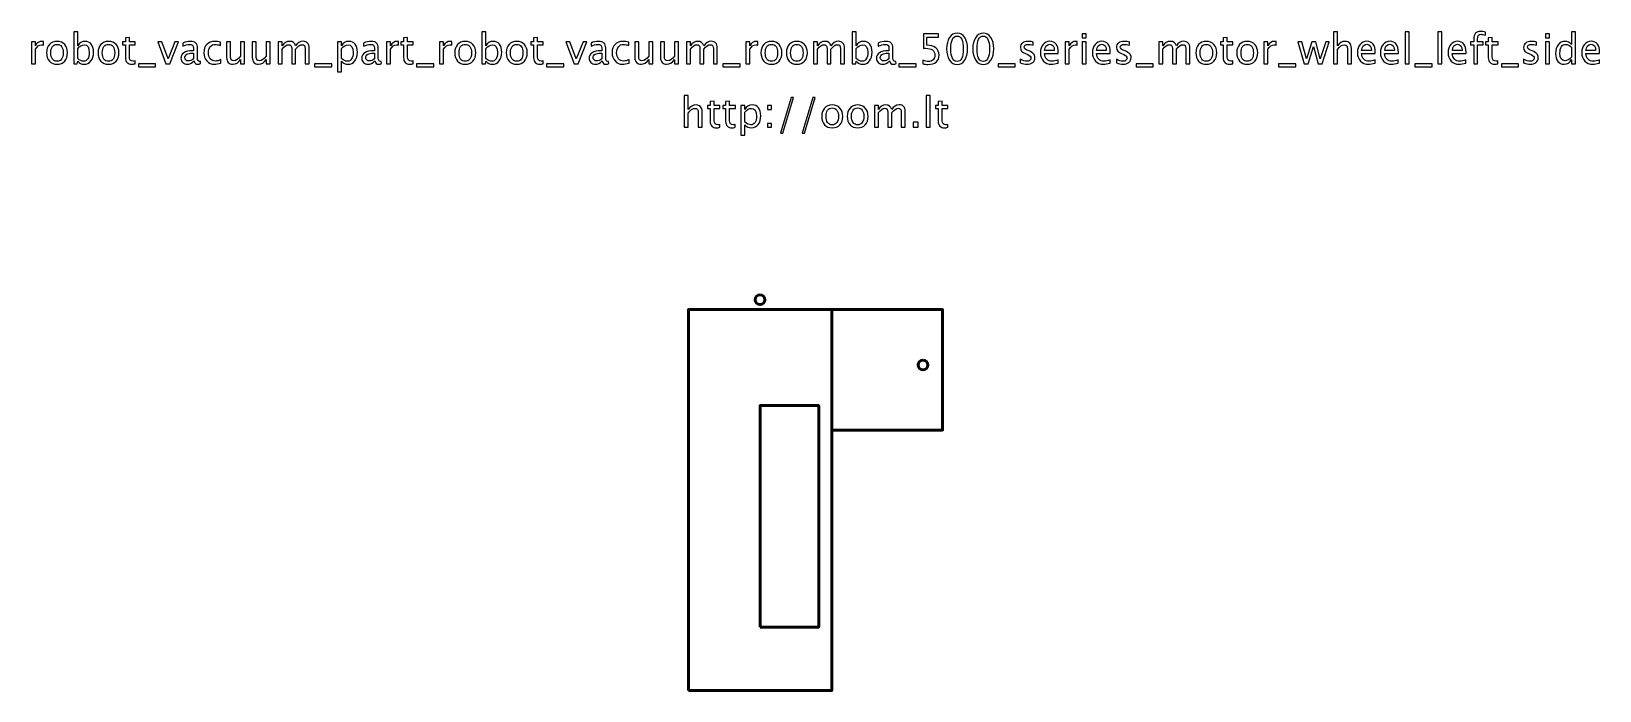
# Model space of a CAD drawing. Header units: centimetres. Extents: x -24.1 to 24.1, y -6.1 to 14.2.
import ezdxf

# ---------------------------------------------------------------- set-up
doc = ezdxf.new("R2010")
doc.units = ezdxf.units.CM
doc.header["$MEASUREMENT"] = 0
doc.layers.add('Layer 1', color=7, linetype='Continuous')

msp = doc.modelspace()

# ---------------------------------------------------------------- linework, layer by layer
at = {"layer": 'Layer 1', "lineweight": 53}
for points in [[(-3.9, -6.075), (0.5, -6.075), (0.5, 5.625), (-3.9, 5.625), (-3.9, -6.075)], [(0.5, 1.925), (3.9, 1.925), (3.9, 5.625), (0.5, 5.625), (0.5, 1.925)], [(-1.7, -4.125), (0.1, -4.125), (0.1, 2.675), (-1.7, 2.675), (-1.7, -4.125)]]:
    msp.add_lwpolyline(points, close=True, dxfattribs=at)
for centre in [(-1.7, 5.925), (3.3, 3.925)]:
    msp.add_ellipse(centre, major_axis=(0, 0.15), ratio=1, dxfattribs=at)
at = {"layer": 'Layer 1'}
for points, knots in [([(-22.76051, 13.16282), (-22.76051, 13.16282), (-22.76051, 14.14961), (-22.76051, 14.14961), (-22.76051, 14.14961), (-22.76051, 14.14961), (-22.63859, 14.14961), (-22.63859, 14.14961), (-22.63859, 14.14961), (-22.63859, 14.14961), (-22.63859, 13.71633), (-22.63859, 13.71633), (-22.63859, 13.71633), (-22.58864, 13.81052), (-22.51349, 13.85751), (-22.41338, 13.85751), (-22.41338, 13.85751), (-22.33231, 13.85751), (-22.2686, 13.82809), (-22.22203, 13.76903), (-22.22203, 13.76903), (-22.17546, 13.70998), (-22.15218, 13.62933), (-22.15218, 13.5271), (-22.15218, 13.5271), (-22.15218, 13.41576), (-22.17864, 13.3258), (-22.23134, 13.25765), (-22.23134, 13.25765), (-22.28405, 13.18928), (-22.35347, 13.1552), (-22.43941, 13.1552), (-22.43941, 13.1552), (-22.51921, 13.1552), (-22.58567, 13.18568), (-22.63859, 13.24685), (-22.63859, 13.24685), (-22.63859, 13.24685), (-22.65341, 13.16282), (-22.65341, 13.16282), (-22.65341, 13.16282), (-22.65341, 13.16282), (-22.76051, 13.16282), (-22.76051, 13.16282)], [0, 0, 0, 0, 0.08333333, 0.08333333, 0.08333333, 0.08333333, 0.16666667, 0.16666667, 0.16666667, 0.16666667, 0.25, 0.25, 0.25, 0.25, 0.33333333, 0.33333333, 0.33333333, 0.33333333, 0.41666667, 0.41666667, 0.41666667, 0.41666667, 0.5, 0.5, 0.5, 0.5, 0.58333333, 0.58333333, 0.58333333, 0.58333333, 0.66666667, 0.66666667, 0.66666667, 0.66666667, 0.75, 0.75, 0.75, 0.75, 0.83333333, 0.83333333, 0.83333333, 0.83333333, 1, 1, 1, 1]), ([(-20.88007, 13.17065), (-20.91775, 13.16028), (-20.95055, 13.1552), (-20.97828, 13.1552), (-20.97828, 13.1552), (-21.04051, 13.1552), (-21.08898, 13.17298), (-21.1237, 13.20854), (-21.1237, 13.20854), (-21.15862, 13.2441), (-21.17598, 13.29342), (-21.17598, 13.35671), (-21.17598, 13.35671), (-21.17598, 13.35671), (-21.17598, 13.7521), (-21.17598, 13.7521), (-21.17598, 13.7521), (-21.17598, 13.7521), (-21.26022, 13.7521), (-21.26022, 13.7521), (-21.26022, 13.7521), (-21.26022, 13.7521), (-21.26022, 13.84354), (-21.26022, 13.84354), (-21.26022, 13.84354), (-21.26022, 13.84354), (-21.17598, 13.84354), (-21.17598, 13.84354), (-21.17598, 13.84354), (-21.17598, 13.84354), (-21.17598, 13.96525), (-21.17598, 13.96525), (-21.17598, 13.96525), (-21.17598, 13.96525), (-21.05406, 13.97689), (-21.05406, 13.97689), (-21.05406, 13.97689), (-21.05406, 13.97689), (-21.05406, 13.84354), (-21.05406, 13.84354), (-21.05406, 13.84354), (-21.05406, 13.84354), (-20.87753, 13.84354), (-20.87753, 13.84354), (-20.87753, 13.84354), (-20.87753, 13.84354), (-20.87753, 13.7521), (-20.87753, 13.7521), (-20.87753, 13.7521), (-20.87753, 13.7521), (-21.05406, 13.7521), (-21.05406, 13.7521), (-21.05406, 13.7521), (-21.05406, 13.7521), (-21.05406, 13.37872), (-21.05406, 13.37872), (-21.05406, 13.37872), (-21.05406, 13.29067), (-21.01575, 13.24664), (-20.93934, 13.24664), (-20.93934, 13.24664), (-20.92304, 13.24664), (-20.90335, 13.24939), (-20.88007, 13.25468), (-20.88007, 13.25468), (-20.88007, 13.25468), (-20.88007, 13.17065), (-20.88007, 13.17065)], [0, 0, 0, 0, 0.05555556, 0.05555556, 0.05555556, 0.05555556, 0.11111111, 0.11111111, 0.11111111, 0.11111111, 0.16666667, 0.16666667, 0.16666667, 0.16666667, 0.22222222, 0.22222222, 0.22222222, 0.22222222, 0.27777778, 0.27777778, 0.27777778, 0.27777778, 0.33333333, 0.33333333, 0.33333333, 0.33333333, 0.38888889, 0.38888889, 0.38888889, 0.38888889, 0.44444444, 0.44444444, 0.44444444, 0.44444444, 0.5, 0.5, 0.5, 0.5, 0.55555556, 0.55555556, 0.55555556, 0.55555556, 0.61111111, 0.61111111, 0.61111111, 0.61111111, 0.66666667, 0.66666667, 0.66666667, 0.66666667, 0.72222222, 0.72222222, 0.72222222, 0.72222222, 0.77777778, 0.77777778, 0.77777778, 0.77777778, 0.83333333, 0.83333333, 0.83333333, 0.83333333, 0.88888889, 0.88888889, 0.88888889, 0.88888889, 1, 1, 1, 1]), ([(-12.34376, 13.17065), (-12.38144, 13.16028), (-12.41424, 13.1552), (-12.44197, 13.1552), (-12.44197, 13.1552), (-12.5042, 13.1552), (-12.55267, 13.17298), (-12.58739, 13.20854), (-12.58739, 13.20854), (-12.62231, 13.2441), (-12.63967, 13.29342), (-12.63967, 13.35671), (-12.63967, 13.35671), (-12.63967, 13.35671), (-12.63967, 13.7521), (-12.63967, 13.7521), (-12.63967, 13.7521), (-12.63967, 13.7521), (-12.72391, 13.7521), (-12.72391, 13.7521), (-12.72391, 13.7521), (-12.72391, 13.7521), (-12.72391, 13.84354), (-12.72391, 13.84354), (-12.72391, 13.84354), (-12.72391, 13.84354), (-12.63967, 13.84354), (-12.63967, 13.84354), (-12.63967, 13.84354), (-12.63967, 13.84354), (-12.63967, 13.96525), (-12.63967, 13.96525), (-12.63967, 13.96525), (-12.63967, 13.96525), (-12.51775, 13.97689), (-12.51775, 13.97689), (-12.51775, 13.97689), (-12.51775, 13.97689), (-12.51775, 13.84354), (-12.51775, 13.84354), (-12.51775, 13.84354), (-12.51775, 13.84354), (-12.34122, 13.84354), (-12.34122, 13.84354), (-12.34122, 13.84354), (-12.34122, 13.84354), (-12.34122, 13.7521), (-12.34122, 13.7521), (-12.34122, 13.7521), (-12.34122, 13.7521), (-12.51775, 13.7521), (-12.51775, 13.7521), (-12.51775, 13.7521), (-12.51775, 13.7521), (-12.51775, 13.37872), (-12.51775, 13.37872), (-12.51775, 13.37872), (-12.51775, 13.29067), (-12.47944, 13.24664), (-12.40303, 13.24664), (-12.40303, 13.24664), (-12.38673, 13.24664), (-12.36704, 13.24939), (-12.34376, 13.25468), (-12.34376, 13.25468), (-12.34376, 13.25468), (-12.34376, 13.17065), (-12.34376, 13.17065)], [0, 0, 0, 0, 0.05555556, 0.05555556, 0.05555556, 0.05555556, 0.11111111, 0.11111111, 0.11111111, 0.11111111, 0.16666667, 0.16666667, 0.16666667, 0.16666667, 0.22222222, 0.22222222, 0.22222222, 0.22222222, 0.27777778, 0.27777778, 0.27777778, 0.27777778, 0.33333333, 0.33333333, 0.33333333, 0.33333333, 0.38888889, 0.38888889, 0.38888889, 0.38888889, 0.44444444, 0.44444444, 0.44444444, 0.44444444, 0.5, 0.5, 0.5, 0.5, 0.55555556, 0.55555556, 0.55555556, 0.55555556, 0.61111111, 0.61111111, 0.61111111, 0.61111111, 0.66666667, 0.66666667, 0.66666667, 0.66666667, 0.72222222, 0.72222222, 0.72222222, 0.72222222, 0.77777778, 0.77777778, 0.77777778, 0.77777778, 0.83333333, 0.83333333, 0.83333333, 0.83333333, 0.88888889, 0.88888889, 0.88888889, 0.88888889, 1, 1, 1, 1]), ([(-10.23493, 13.16282), (-10.23493, 13.16282), (-10.23493, 14.14961), (-10.23493, 14.14961), (-10.23493, 14.14961), (-10.23493, 14.14961), (-10.11301, 14.14961), (-10.11301, 14.14961), (-10.11301, 14.14961), (-10.11301, 14.14961), (-10.11301, 13.71633), (-10.11301, 13.71633), (-10.11301, 13.71633), (-10.06306, 13.81052), (-9.98791, 13.85751), (-9.8878, 13.85751), (-9.8878, 13.85751), (-9.80673, 13.85751), (-9.74302, 13.82809), (-9.69645, 13.76903), (-9.69645, 13.76903), (-9.64988, 13.70998), (-9.6266, 13.62933), (-9.6266, 13.5271), (-9.6266, 13.5271), (-9.6266, 13.41576), (-9.65306, 13.3258), (-9.70576, 13.25765), (-9.70576, 13.25765), (-9.75847, 13.18928), (-9.82789, 13.1552), (-9.91383, 13.1552), (-9.91383, 13.1552), (-9.99363, 13.1552), (-10.06009, 13.18568), (-10.11301, 13.24685), (-10.11301, 13.24685), (-10.11301, 13.24685), (-10.12783, 13.16282), (-10.12783, 13.16282), (-10.12783, 13.16282), (-10.12783, 13.16282), (-10.23493, 13.16282), (-10.23493, 13.16282)], [0, 0, 0, 0, 0.08333333, 0.08333333, 0.08333333, 0.08333333, 0.16666667, 0.16666667, 0.16666667, 0.16666667, 0.25, 0.25, 0.25, 0.25, 0.33333333, 0.33333333, 0.33333333, 0.33333333, 0.41666667, 0.41666667, 0.41666667, 0.41666667, 0.5, 0.5, 0.5, 0.5, 0.58333333, 0.58333333, 0.58333333, 0.58333333, 0.66666667, 0.66666667, 0.66666667, 0.66666667, 0.75, 0.75, 0.75, 0.75, 0.83333333, 0.83333333, 0.83333333, 0.83333333, 1, 1, 1, 1]), ([(-8.35449, 13.17065), (-8.39217, 13.16028), (-8.42497, 13.1552), (-8.4527, 13.1552), (-8.4527, 13.1552), (-8.51493, 13.1552), (-8.5634, 13.17298), (-8.59812, 13.20854), (-8.59812, 13.20854), (-8.63304, 13.2441), (-8.6504, 13.29342), (-8.6504, 13.35671), (-8.6504, 13.35671), (-8.6504, 13.35671), (-8.6504, 13.7521), (-8.6504, 13.7521), (-8.6504, 13.7521), (-8.6504, 13.7521), (-8.73464, 13.7521), (-8.73464, 13.7521), (-8.73464, 13.7521), (-8.73464, 13.7521), (-8.73464, 13.84354), (-8.73464, 13.84354), (-8.73464, 13.84354), (-8.73464, 13.84354), (-8.6504, 13.84354), (-8.6504, 13.84354), (-8.6504, 13.84354), (-8.6504, 13.84354), (-8.6504, 13.96525), (-8.6504, 13.96525), (-8.6504, 13.96525), (-8.6504, 13.96525), (-8.52848, 13.97689), (-8.52848, 13.97689), (-8.52848, 13.97689), (-8.52848, 13.97689), (-8.52848, 13.84354), (-8.52848, 13.84354), (-8.52848, 13.84354), (-8.52848, 13.84354), (-8.35195, 13.84354), (-8.35195, 13.84354), (-8.35195, 13.84354), (-8.35195, 13.84354), (-8.35195, 13.7521), (-8.35195, 13.7521), (-8.35195, 13.7521), (-8.35195, 13.7521), (-8.52848, 13.7521), (-8.52848, 13.7521), (-8.52848, 13.7521), (-8.52848, 13.7521), (-8.52848, 13.37872), (-8.52848, 13.37872), (-8.52848, 13.37872), (-8.52848, 13.29067), (-8.49017, 13.24664), (-8.41376, 13.24664), (-8.41376, 13.24664), (-8.39746, 13.24664), (-8.37777, 13.24939), (-8.35449, 13.25468), (-8.35449, 13.25468), (-8.35449, 13.25468), (-8.35449, 13.17065), (-8.35449, 13.17065)], [0, 0, 0, 0, 0.05555556, 0.05555556, 0.05555556, 0.05555556, 0.11111111, 0.11111111, 0.11111111, 0.11111111, 0.16666667, 0.16666667, 0.16666667, 0.16666667, 0.22222222, 0.22222222, 0.22222222, 0.22222222, 0.27777778, 0.27777778, 0.27777778, 0.27777778, 0.33333333, 0.33333333, 0.33333333, 0.33333333, 0.38888889, 0.38888889, 0.38888889, 0.38888889, 0.44444444, 0.44444444, 0.44444444, 0.44444444, 0.5, 0.5, 0.5, 0.5, 0.55555556, 0.55555556, 0.55555556, 0.55555556, 0.61111111, 0.61111111, 0.61111111, 0.61111111, 0.66666667, 0.66666667, 0.66666667, 0.66666667, 0.72222222, 0.72222222, 0.72222222, 0.72222222, 0.77777778, 0.77777778, 0.77777778, 0.77777778, 0.83333333, 0.83333333, 0.83333333, 0.83333333, 0.88888889, 0.88888889, 0.88888889, 0.88888889, 1, 1, 1, 1]), ([(1.12649, 13.16282), (1.12649, 13.16282), (1.12649, 14.14961), (1.12649, 14.14961), (1.12649, 14.14961), (1.12649, 14.14961), (1.24841, 14.14961), (1.24841, 14.14961), (1.24841, 14.14961), (1.24841, 14.14961), (1.24841, 13.71633), (1.24841, 13.71633), (1.24841, 13.71633), (1.29836, 13.81052), (1.37351, 13.85751), (1.47362, 13.85751), (1.47362, 13.85751), (1.55469, 13.85751), (1.6184, 13.82809), (1.66497, 13.76903), (1.66497, 13.76903), (1.71154, 13.70998), (1.73482, 13.62933), (1.73482, 13.5271), (1.73482, 13.5271), (1.73482, 13.41576), (1.70836, 13.3258), (1.65566, 13.25765), (1.65566, 13.25765), (1.60295, 13.18928), (1.53353, 13.1552), (1.44759, 13.1552), (1.44759, 13.1552), (1.36779, 13.1552), (1.30133, 13.18568), (1.24841, 13.24685), (1.24841, 13.24685), (1.24841, 13.24685), (1.23359, 13.16282), (1.23359, 13.16282), (1.23359, 13.16282), (1.23359, 13.16282), (1.12649, 13.16282), (1.12649, 13.16282)], [0, 0, 0, 0, 0.08333333, 0.08333333, 0.08333333, 0.08333333, 0.16666667, 0.16666667, 0.16666667, 0.16666667, 0.25, 0.25, 0.25, 0.25, 0.33333333, 0.33333333, 0.33333333, 0.33333333, 0.41666667, 0.41666667, 0.41666667, 0.41666667, 0.5, 0.5, 0.5, 0.5, 0.58333333, 0.58333333, 0.58333333, 0.58333333, 0.66666667, 0.66666667, 0.66666667, 0.66666667, 0.75, 0.75, 0.75, 0.75, 0.83333333, 0.83333333, 0.83333333, 0.83333333, 1, 1, 1, 1]), ([(3.29501, 13.16663), (3.29501, 13.16663), (3.29501, 13.27585), (3.29501, 13.27585), (3.29501, 13.27585), (3.35576, 13.2513), (3.41333, 13.23902), (3.46837, 13.23902), (3.46837, 13.23902), (3.52848, 13.23902), (3.57589, 13.2568), (3.61039, 13.29236), (3.61039, 13.29236), (3.6449, 13.32792), (3.66204, 13.37682), (3.66204, 13.43905), (3.66204, 13.43905), (3.66204, 13.50593), (3.6377, 13.55716), (3.58902, 13.5925), (3.58902, 13.5925), (3.54033, 13.62785), (3.46985, 13.64542), (3.37777, 13.64542), (3.37777, 13.64542), (3.35639, 13.64542), (3.33375, 13.64394), (3.31025, 13.64098), (3.31025, 13.64098), (3.31025, 13.64098), (3.31025, 14.08865), (3.31025, 14.08865), (3.31025, 14.08865), (3.31025, 14.08865), (3.77507, 14.08865), (3.77507, 14.08865), (3.77507, 14.08865), (3.77507, 14.08865), (3.77507, 13.98197), (3.77507, 13.98197), (3.77507, 13.98197), (3.77507, 13.98197), (3.41693, 13.98197), (3.41693, 13.98197), (3.41693, 13.98197), (3.41693, 13.98197), (3.41693, 13.7394), (3.41693, 13.7394), (3.41693, 13.7394), (3.53504, 13.7394), (3.62712, 13.71231), (3.69337, 13.65812), (3.69337, 13.65812), (3.75962, 13.60415), (3.79285, 13.52922), (3.79285, 13.43333), (3.79285, 13.43333), (3.79285, 13.34401), (3.76279, 13.27416), (3.70268, 13.22357), (3.70268, 13.22357), (3.64257, 13.17298), (3.55959, 13.14758), (3.45376, 13.14758), (3.45376, 13.14758), (3.40656, 13.14758), (3.35364, 13.15393), (3.29501, 13.16663)], [0, 0, 0, 0, 0.05555556, 0.05555556, 0.05555556, 0.05555556, 0.11111111, 0.11111111, 0.11111111, 0.11111111, 0.16666667, 0.16666667, 0.16666667, 0.16666667, 0.22222222, 0.22222222, 0.22222222, 0.22222222, 0.27777778, 0.27777778, 0.27777778, 0.27777778, 0.33333333, 0.33333333, 0.33333333, 0.33333333, 0.38888889, 0.38888889, 0.38888889, 0.38888889, 0.44444444, 0.44444444, 0.44444444, 0.44444444, 0.5, 0.5, 0.5, 0.5, 0.55555556, 0.55555556, 0.55555556, 0.55555556, 0.61111111, 0.61111111, 0.61111111, 0.61111111, 0.66666667, 0.66666667, 0.66666667, 0.66666667, 0.72222222, 0.72222222, 0.72222222, 0.72222222, 0.77777778, 0.77777778, 0.77777778, 0.77777778, 0.83333333, 0.83333333, 0.83333333, 0.83333333, 0.88888889, 0.88888889, 0.88888889, 0.88888889, 1, 1, 1, 1]), ([(4.34445, 13.14758), (4.24814, 13.14758), (4.17046, 13.19182), (4.11162, 13.28008), (4.11162, 13.28008), (4.05256, 13.36835), (4.02314, 13.48477), (4.02314, 13.62955), (4.02314, 13.62955), (4.02314, 13.77433), (4.05256, 13.89074), (4.11162, 13.97901), (4.11162, 13.97901), (4.17046, 14.06727), (4.24814, 14.11151), (4.34445, 14.11151), (4.34445, 14.11151), (4.44118, 14.11151), (4.51886, 14.06748), (4.57771, 13.97943), (4.57771, 13.97943), (4.63634, 13.89138), (4.66576, 13.77475), (4.66576, 13.62955), (4.66576, 13.62955), (4.66576, 13.48477), (4.63634, 13.36835), (4.57771, 13.28008), (4.57771, 13.28008), (4.51886, 13.19182), (4.44118, 13.14758), (4.34445, 13.14758)], [0, 0, 0, 0, 0.11111111, 0.11111111, 0.11111111, 0.11111111, 0.22222222, 0.22222222, 0.22222222, 0.22222222, 0.33333333, 0.33333333, 0.33333333, 0.33333333, 0.44444444, 0.44444444, 0.44444444, 0.44444444, 0.55555556, 0.55555556, 0.55555556, 0.55555556, 0.66666667, 0.66666667, 0.66666667, 0.66666667, 0.77777778, 0.77777778, 0.77777778, 0.77777778, 1, 1, 1, 1]), ([(4.34424, 13.23902), (4.47145, 13.23902), (4.53495, 13.3692), (4.53495, 13.62955), (4.53495, 13.62955), (4.53495, 13.8899), (4.47145, 14.02007), (4.34424, 14.02007), (4.34424, 14.02007), (4.21745, 14.02007), (4.15395, 13.8899), (4.15395, 13.62955), (4.15395, 13.62955), (4.15395, 13.3692), (4.21745, 13.23902), (4.34424, 13.23902)], [0, 0, 0, 0, 0.2, 0.2, 0.2, 0.2, 0.4, 0.4, 0.4, 0.4, 0.6, 0.6, 0.6, 0.6, 1, 1, 1, 1]), ([(5.14751, 13.14758), (5.0512, 13.14758), (4.97352, 13.19182), (4.91468, 13.28008), (4.91468, 13.28008), (4.85562, 13.36835), (4.8262, 13.48477), (4.8262, 13.62955), (4.8262, 13.62955), (4.8262, 13.77433), (4.85562, 13.89074), (4.91468, 13.97901), (4.91468, 13.97901), (4.97352, 14.06727), (5.0512, 14.11151), (5.14751, 14.11151), (5.14751, 14.11151), (5.24424, 14.11151), (5.32192, 14.06748), (5.38077, 13.97943), (5.38077, 13.97943), (5.4394, 13.89138), (5.46882, 13.77475), (5.46882, 13.62955), (5.46882, 13.62955), (5.46882, 13.48477), (5.4394, 13.36835), (5.38077, 13.28008), (5.38077, 13.28008), (5.32192, 13.19182), (5.24424, 13.14758), (5.14751, 13.14758)], [0, 0, 0, 0, 0.11111111, 0.11111111, 0.11111111, 0.11111111, 0.22222222, 0.22222222, 0.22222222, 0.22222222, 0.33333333, 0.33333333, 0.33333333, 0.33333333, 0.44444444, 0.44444444, 0.44444444, 0.44444444, 0.55555556, 0.55555556, 0.55555556, 0.55555556, 0.66666667, 0.66666667, 0.66666667, 0.66666667, 0.77777778, 0.77777778, 0.77777778, 0.77777778, 1, 1, 1, 1]), ([(5.1473, 13.23902), (5.27451, 13.23902), (5.33801, 13.3692), (5.33801, 13.62955), (5.33801, 13.62955), (5.33801, 13.8899), (5.27451, 14.02007), (5.1473, 14.02007), (5.1473, 14.02007), (5.02051, 14.02007), (4.95701, 13.8899), (4.95701, 13.62955), (4.95701, 13.62955), (4.95701, 13.3692), (5.02051, 13.23902), (5.1473, 13.23902)], [0, 0, 0, 0, 0.2, 0.2, 0.2, 0.2, 0.4, 0.4, 0.4, 0.4, 0.6, 0.6, 0.6, 0.6, 1, 1, 1, 1]), ([(8.1809, 13.96673), (8.1809, 13.96673), (8.1809, 14.08865), (8.1809, 14.08865), (8.1809, 14.08865), (8.1809, 14.08865), (8.30282, 14.08865), (8.30282, 14.08865), (8.30282, 14.08865), (8.30282, 14.08865), (8.30282, 13.96673), (8.30282, 13.96673), (8.30282, 13.96673), (8.30282, 13.96673), (8.1809, 13.96673), (8.1809, 13.96673)], [0, 0, 0, 0, 0.2, 0.2, 0.2, 0.2, 0.4, 0.4, 0.4, 0.4, 0.6, 0.6, 0.6, 0.6, 1, 1, 1, 1]), ([(12.80497, 13.17065), (12.76729, 13.16028), (12.73449, 13.1552), (12.70676, 13.1552), (12.70676, 13.1552), (12.64453, 13.1552), (12.59606, 13.17298), (12.56134, 13.20854), (12.56134, 13.20854), (12.52642, 13.2441), (12.50906, 13.29342), (12.50906, 13.35671), (12.50906, 13.35671), (12.50906, 13.35671), (12.50906, 13.7521), (12.50906, 13.7521), (12.50906, 13.7521), (12.50906, 13.7521), (12.42482, 13.7521), (12.42482, 13.7521), (12.42482, 13.7521), (12.42482, 13.7521), (12.42482, 13.84354), (12.42482, 13.84354), (12.42482, 13.84354), (12.42482, 13.84354), (12.50906, 13.84354), (12.50906, 13.84354), (12.50906, 13.84354), (12.50906, 13.84354), (12.50906, 13.96525), (12.50906, 13.96525), (12.50906, 13.96525), (12.50906, 13.96525), (12.63098, 13.97689), (12.63098, 13.97689), (12.63098, 13.97689), (12.63098, 13.97689), (12.63098, 13.84354), (12.63098, 13.84354), (12.63098, 13.84354), (12.63098, 13.84354), (12.80751, 13.84354), (12.80751, 13.84354), (12.80751, 13.84354), (12.80751, 13.84354), (12.80751, 13.7521), (12.80751, 13.7521), (12.80751, 13.7521), (12.80751, 13.7521), (12.63098, 13.7521), (12.63098, 13.7521), (12.63098, 13.7521), (12.63098, 13.7521), (12.63098, 13.37872), (12.63098, 13.37872), (12.63098, 13.37872), (12.63098, 13.29067), (12.66929, 13.24664), (12.7457, 13.24664), (12.7457, 13.24664), (12.762, 13.24664), (12.78169, 13.24939), (12.80497, 13.25468), (12.80497, 13.25468), (12.80497, 13.25468), (12.80497, 13.17065), (12.80497, 13.17065)], [0, 0, 0, 0, 0.05555556, 0.05555556, 0.05555556, 0.05555556, 0.11111111, 0.11111111, 0.11111111, 0.11111111, 0.16666667, 0.16666667, 0.16666667, 0.16666667, 0.22222222, 0.22222222, 0.22222222, 0.22222222, 0.27777778, 0.27777778, 0.27777778, 0.27777778, 0.33333333, 0.33333333, 0.33333333, 0.33333333, 0.38888889, 0.38888889, 0.38888889, 0.38888889, 0.44444444, 0.44444444, 0.44444444, 0.44444444, 0.5, 0.5, 0.5, 0.5, 0.55555556, 0.55555556, 0.55555556, 0.55555556, 0.61111111, 0.61111111, 0.61111111, 0.61111111, 0.66666667, 0.66666667, 0.66666667, 0.66666667, 0.72222222, 0.72222222, 0.72222222, 0.72222222, 0.77777778, 0.77777778, 0.77777778, 0.77777778, 0.83333333, 0.83333333, 0.83333333, 0.83333333, 0.88888889, 0.88888889, 0.88888889, 0.88888889, 1, 1, 1, 1]), ([(15.89234, 13.17044), (15.89234, 13.17044), (15.89234, 14.14961), (15.89234, 14.14961), (15.89234, 14.14961), (15.89234, 14.14961), (16.01426, 14.14961), (16.01426, 14.14961), (16.01426, 14.14961), (16.01426, 14.14961), (16.01426, 13.71633), (16.01426, 13.71633), (16.01426, 13.71633), (16.07882, 13.81052), (16.15798, 13.85751), (16.25154, 13.85751), (16.25154, 13.85751), (16.31038, 13.85751), (16.35716, 13.8391), (16.39166, 13.80205), (16.39166, 13.80205), (16.42616, 13.76522), (16.44352, 13.71548), (16.44352, 13.65325), (16.44352, 13.65325), (16.44352, 13.65325), (16.44352, 13.17044), (16.44352, 13.17044), (16.44352, 13.17044), (16.44352, 13.17044), (16.3216, 13.17044), (16.3216, 13.17044), (16.3216, 13.17044), (16.3216, 13.17044), (16.3216, 13.61346), (16.3216, 13.61346), (16.3216, 13.61346), (16.3216, 13.66341), (16.31419, 13.69897), (16.29959, 13.72014), (16.29959, 13.72014), (16.28477, 13.74152), (16.26043, 13.7521), (16.22635, 13.7521), (16.22635, 13.7521), (16.15142, 13.7521), (16.08072, 13.70321), (16.01426, 13.60542), (16.01426, 13.60542), (16.01426, 13.60542), (16.01426, 13.17044), (16.01426, 13.17044), (16.01426, 13.17044), (16.01426, 13.17044), (15.89234, 13.17044), (15.89234, 13.17044)], [0, 0, 0, 0, 0.06666667, 0.06666667, 0.06666667, 0.06666667, 0.13333333, 0.13333333, 0.13333333, 0.13333333, 0.2, 0.2, 0.2, 0.2, 0.26666667, 0.26666667, 0.26666667, 0.26666667, 0.33333333, 0.33333333, 0.33333333, 0.33333333, 0.4, 0.4, 0.4, 0.4, 0.46666667, 0.46666667, 0.46666667, 0.46666667, 0.53333333, 0.53333333, 0.53333333, 0.53333333, 0.6, 0.6, 0.6, 0.6, 0.66666667, 0.66666667, 0.66666667, 0.66666667, 0.73333333, 0.73333333, 0.73333333, 0.73333333, 0.8, 0.8, 0.8, 0.8, 0.86666667, 0.86666667, 0.86666667, 0.86666667, 1, 1, 1, 1]), ([(18.09579, 13.17044), (18.09579, 13.17044), (18.09579, 14.14961), (18.09579, 14.14961), (18.09579, 14.14961), (18.09579, 14.14961), (18.21771, 14.14961), (18.21771, 14.14961), (18.21771, 14.14961), (18.21771, 14.14961), (18.21771, 13.17044), (18.21771, 13.17044), (18.21771, 13.17044), (18.21771, 13.17044), (18.09579, 13.17044), (18.09579, 13.17044)], [0, 0, 0, 0, 0.2, 0.2, 0.2, 0.2, 0.4, 0.4, 0.4, 0.4, 0.6, 0.6, 0.6, 0.6, 1, 1, 1, 1]), ([(19.09782, 13.17044), (19.09782, 13.17044), (19.09782, 14.14961), (19.09782, 14.14961), (19.09782, 14.14961), (19.09782, 14.14961), (19.21974, 14.14961), (19.21974, 14.14961), (19.21974, 14.14961), (19.21974, 14.14961), (19.21974, 13.17044), (19.21974, 13.17044), (19.21974, 13.17044), (19.21974, 13.17044), (19.09782, 13.17044), (19.09782, 13.17044)], [0, 0, 0, 0, 0.2, 0.2, 0.2, 0.2, 0.4, 0.4, 0.4, 0.4, 0.6, 0.6, 0.6, 0.6, 1, 1, 1, 1]), ([(20.19531, 13.17044), (20.19531, 13.17044), (20.19531, 13.7521), (20.19531, 13.7521), (20.19531, 13.7521), (20.19531, 13.7521), (20.09985, 13.7521), (20.09985, 13.7521), (20.09985, 13.7521), (20.09985, 13.7521), (20.09985, 13.84354), (20.09985, 13.84354), (20.09985, 13.84354), (20.09985, 13.84354), (20.19531, 13.84354), (20.19531, 13.84354), (20.19531, 13.84354), (20.19531, 13.84354), (20.19531, 13.92419), (20.19531, 13.92419), (20.19531, 13.92419), (20.19531, 14.08463), (20.26855, 14.16485), (20.41502, 14.16485), (20.41502, 14.16485), (20.45608, 14.16485), (20.50265, 14.15808), (20.55472, 14.14453), (20.55472, 14.14453), (20.55472, 14.14453), (20.55472, 14.04674), (20.55472, 14.04674), (20.55472, 14.04674), (20.49948, 14.06452), (20.45524, 14.07341), (20.42201, 14.07341), (20.42201, 14.07341), (20.38158, 14.07341), (20.35406, 14.06389), (20.33946, 14.04462), (20.33946, 14.04462), (20.32464, 14.02536), (20.31723, 13.98959), (20.31723, 13.93731), (20.31723, 13.93731), (20.31723, 13.93731), (20.31723, 13.84354), (20.31723, 13.84354), (20.31723, 13.84354), (20.31723, 13.84354), (20.48635, 13.84354), (20.48635, 13.84354), (20.48635, 13.84354), (20.48635, 13.84354), (20.48635, 13.7521), (20.48635, 13.7521), (20.48635, 13.7521), (20.48635, 13.7521), (20.31723, 13.7521), (20.31723, 13.7521), (20.31723, 13.7521), (20.31723, 13.7521), (20.31723, 13.17044), (20.31723, 13.17044), (20.31723, 13.17044), (20.31723, 13.17044), (20.19531, 13.17044), (20.19531, 13.17044)], [0, 0, 0, 0, 0.05555556, 0.05555556, 0.05555556, 0.05555556, 0.11111111, 0.11111111, 0.11111111, 0.11111111, 0.16666667, 0.16666667, 0.16666667, 0.16666667, 0.22222222, 0.22222222, 0.22222222, 0.22222222, 0.27777778, 0.27777778, 0.27777778, 0.27777778, 0.33333333, 0.33333333, 0.33333333, 0.33333333, 0.38888889, 0.38888889, 0.38888889, 0.38888889, 0.44444444, 0.44444444, 0.44444444, 0.44444444, 0.5, 0.5, 0.5, 0.5, 0.55555556, 0.55555556, 0.55555556, 0.55555556, 0.61111111, 0.61111111, 0.61111111, 0.61111111, 0.66666667, 0.66666667, 0.66666667, 0.66666667, 0.72222222, 0.72222222, 0.72222222, 0.72222222, 0.77777778, 0.77777778, 0.77777778, 0.77777778, 0.83333333, 0.83333333, 0.83333333, 0.83333333, 0.88888889, 0.88888889, 0.88888889, 0.88888889, 1, 1, 1, 1]), ([(20.94038, 13.17065), (20.9027, 13.16028), (20.8699, 13.1552), (20.84217, 13.1552), (20.84217, 13.1552), (20.77994, 13.1552), (20.73147, 13.17298), (20.69675, 13.20854), (20.69675, 13.20854), (20.66183, 13.2441), (20.64447, 13.29342), (20.64447, 13.35671), (20.64447, 13.35671), (20.64447, 13.35671), (20.64447, 13.7521), (20.64447, 13.7521), (20.64447, 13.7521), (20.64447, 13.7521), (20.56023, 13.7521), (20.56023, 13.7521), (20.56023, 13.7521), (20.56023, 13.7521), (20.56023, 13.84354), (20.56023, 13.84354), (20.56023, 13.84354), (20.56023, 13.84354), (20.64447, 13.84354), (20.64447, 13.84354), (20.64447, 13.84354), (20.64447, 13.84354), (20.64447, 13.96525), (20.64447, 13.96525), (20.64447, 13.96525), (20.64447, 13.96525), (20.76639, 13.97689), (20.76639, 13.97689), (20.76639, 13.97689), (20.76639, 13.97689), (20.76639, 13.84354), (20.76639, 13.84354), (20.76639, 13.84354), (20.76639, 13.84354), (20.94292, 13.84354), (20.94292, 13.84354), (20.94292, 13.84354), (20.94292, 13.84354), (20.94292, 13.7521), (20.94292, 13.7521), (20.94292, 13.7521), (20.94292, 13.7521), (20.76639, 13.7521), (20.76639, 13.7521), (20.76639, 13.7521), (20.76639, 13.7521), (20.76639, 13.37872), (20.76639, 13.37872), (20.76639, 13.37872), (20.76639, 13.29067), (20.8047, 13.24664), (20.88111, 13.24664), (20.88111, 13.24664), (20.89741, 13.24664), (20.9171, 13.24939), (20.94038, 13.25468), (20.94038, 13.25468), (20.94038, 13.25468), (20.94038, 13.17065), (20.94038, 13.17065)], [0, 0, 0, 0, 0.05555556, 0.05555556, 0.05555556, 0.05555556, 0.11111111, 0.11111111, 0.11111111, 0.11111111, 0.16666667, 0.16666667, 0.16666667, 0.16666667, 0.22222222, 0.22222222, 0.22222222, 0.22222222, 0.27777778, 0.27777778, 0.27777778, 0.27777778, 0.33333333, 0.33333333, 0.33333333, 0.33333333, 0.38888889, 0.38888889, 0.38888889, 0.38888889, 0.44444444, 0.44444444, 0.44444444, 0.44444444, 0.5, 0.5, 0.5, 0.5, 0.55555556, 0.55555556, 0.55555556, 0.55555556, 0.61111111, 0.61111111, 0.61111111, 0.61111111, 0.66666667, 0.66666667, 0.66666667, 0.66666667, 0.72222222, 0.72222222, 0.72222222, 0.72222222, 0.77777778, 0.77777778, 0.77777778, 0.77777778, 0.83333333, 0.83333333, 0.83333333, 0.83333333, 0.88888889, 0.88888889, 0.88888889, 0.88888889, 1, 1, 1, 1]), ([(22.39686, 13.96673), (22.39686, 13.96673), (22.39686, 14.08865), (22.39686, 14.08865), (22.39686, 14.08865), (22.39686, 14.08865), (22.51878, 14.08865), (22.51878, 14.08865), (22.51878, 14.08865), (22.51878, 14.08865), (22.51878, 13.96673), (22.51878, 13.96673), (22.51878, 13.96673), (22.51878, 13.96673), (22.39686, 13.96673), (22.39686, 13.96673)], [0, 0, 0, 0, 0.2, 0.2, 0.2, 0.2, 0.4, 0.4, 0.4, 0.4, 0.6, 0.6, 0.6, 0.6, 1, 1, 1, 1]), ([(23.19696, 13.17044), (23.19696, 13.17044), (23.19696, 13.29681), (23.19696, 13.29681), (23.19696, 13.29681), (23.14722, 13.2024), (23.07229, 13.1552), (22.97217, 13.1552), (22.97217, 13.1552), (22.89089, 13.1552), (22.82697, 13.18462), (22.7804, 13.24368), (22.7804, 13.24368), (22.73383, 13.30273), (22.71055, 13.38338), (22.71055, 13.48561), (22.71055, 13.48561), (22.71055, 13.59737), (22.73701, 13.68733), (22.78971, 13.75549), (22.78971, 13.75549), (22.84263, 13.82343), (22.91206, 13.85751), (22.99821, 13.85751), (22.99821, 13.85751), (23.078, 13.85751), (23.14447, 13.82703), (23.19696, 13.76586), (23.19696, 13.76586), (23.19696, 13.76586), (23.19696, 14.14961), (23.19696, 14.14961), (23.19696, 14.14961), (23.19696, 14.14961), (23.31888, 14.14961), (23.31888, 14.14961), (23.31888, 14.14961), (23.31888, 14.14961), (23.31888, 13.17044), (23.31888, 13.17044), (23.31888, 13.17044), (23.31888, 13.17044), (23.19696, 13.17044), (23.19696, 13.17044)], [0, 0, 0, 0, 0.08333333, 0.08333333, 0.08333333, 0.08333333, 0.16666667, 0.16666667, 0.16666667, 0.16666667, 0.25, 0.25, 0.25, 0.25, 0.33333333, 0.33333333, 0.33333333, 0.33333333, 0.41666667, 0.41666667, 0.41666667, 0.41666667, 0.5, 0.5, 0.5, 0.5, 0.58333333, 0.58333333, 0.58333333, 0.58333333, 0.66666667, 0.66666667, 0.66666667, 0.66666667, 0.75, 0.75, 0.75, 0.75, 0.83333333, 0.83333333, 0.83333333, 0.83333333, 1, 1, 1, 1]), ([(-24.06035, 13.17044), (-24.06035, 13.17044), (-24.06035, 13.84354), (-24.06035, 13.84354), (-24.06035, 13.84354), (-24.06035, 13.84354), (-23.93843, 13.84354), (-23.93843, 13.84354), (-23.93843, 13.84354), (-23.93843, 13.84354), (-23.93843, 13.71633), (-23.93843, 13.71633), (-23.93843, 13.71633), (-23.88996, 13.81052), (-23.81968, 13.85751), (-23.7274, 13.85751), (-23.7274, 13.85751), (-23.71491, 13.85751), (-23.70179, 13.85645), (-23.68824, 13.85434), (-23.68824, 13.85434), (-23.68824, 13.85434), (-23.68824, 13.74025), (-23.68824, 13.74025), (-23.68824, 13.74025), (-23.70941, 13.74723), (-23.72803, 13.75083), (-23.74412, 13.75083), (-23.74412, 13.75083), (-23.82159, 13.75083), (-23.88636, 13.70511), (-23.93843, 13.61346), (-23.93843, 13.61346), (-23.93843, 13.61346), (-23.93843, 13.17044), (-23.93843, 13.17044), (-23.93843, 13.17044), (-23.93843, 13.17044), (-24.06035, 13.17044), (-24.06035, 13.17044)], [0, 0, 0, 0, 0.09090909, 0.09090909, 0.09090909, 0.09090909, 0.18181818, 0.18181818, 0.18181818, 0.18181818, 0.27272727, 0.27272727, 0.27272727, 0.27272727, 0.36363636, 0.36363636, 0.36363636, 0.36363636, 0.45454545, 0.45454545, 0.45454545, 0.45454545, 0.54545455, 0.54545455, 0.54545455, 0.54545455, 0.63636364, 0.63636364, 0.63636364, 0.63636364, 0.72727273, 0.72727273, 0.72727273, 0.72727273, 0.81818182, 0.81818182, 0.81818182, 0.81818182, 1, 1, 1, 1]), ([(-23.27274, 13.1552), (-23.37159, 13.1552), (-23.4499, 13.18674), (-23.50748, 13.24982), (-23.50748, 13.24982), (-23.56526, 13.31289), (-23.59405, 13.39862), (-23.59405, 13.50678), (-23.59405, 13.50678), (-23.59405, 13.61473), (-23.56526, 13.70024), (-23.50748, 13.76311), (-23.50748, 13.76311), (-23.4499, 13.82597), (-23.37159, 13.85751), (-23.27274, 13.85751), (-23.27274, 13.85751), (-23.17389, 13.85751), (-23.09557, 13.82597), (-23.038, 13.76311), (-23.038, 13.76311), (-22.98022, 13.70024), (-22.95143, 13.61473), (-22.95143, 13.50678), (-22.95143, 13.50678), (-22.95143, 13.39862), (-22.98022, 13.31289), (-23.038, 13.24982), (-23.038, 13.24982), (-23.09557, 13.18674), (-23.17389, 13.1552), (-23.27274, 13.1552)], [0, 0, 0, 0, 0.11111111, 0.11111111, 0.11111111, 0.11111111, 0.22222222, 0.22222222, 0.22222222, 0.22222222, 0.33333333, 0.33333333, 0.33333333, 0.33333333, 0.44444444, 0.44444444, 0.44444444, 0.44444444, 0.55555556, 0.55555556, 0.55555556, 0.55555556, 0.66666667, 0.66666667, 0.66666667, 0.66666667, 0.77777778, 0.77777778, 0.77777778, 0.77777778, 1, 1, 1, 1]), ([(-23.27295, 13.24664), (-23.21263, 13.24664), (-23.16564, 13.26929), (-23.13219, 13.3148), (-23.13219, 13.3148), (-23.09896, 13.36009), (-23.08224, 13.42423), (-23.08224, 13.50678), (-23.08224, 13.50678), (-23.08224, 13.58912), (-23.09896, 13.65304), (-23.13219, 13.69834), (-23.13219, 13.69834), (-23.16564, 13.74342), (-23.21263, 13.76607), (-23.27295, 13.76607), (-23.27295, 13.76607), (-23.33349, 13.76607), (-23.38048, 13.74342), (-23.4135, 13.69834), (-23.4135, 13.69834), (-23.44673, 13.65304), (-23.46324, 13.58912), (-23.46324, 13.50678), (-23.46324, 13.50678), (-23.46324, 13.42423), (-23.44673, 13.36009), (-23.4135, 13.3148), (-23.4135, 13.3148), (-23.38048, 13.26929), (-23.33349, 13.24664), (-23.27295, 13.24664)], [0, 0, 0, 0, 0.11111111, 0.11111111, 0.11111111, 0.11111111, 0.22222222, 0.22222222, 0.22222222, 0.22222222, 0.33333333, 0.33333333, 0.33333333, 0.33333333, 0.44444444, 0.44444444, 0.44444444, 0.44444444, 0.55555556, 0.55555556, 0.55555556, 0.55555556, 0.66666667, 0.66666667, 0.66666667, 0.66666667, 0.77777778, 0.77777778, 0.77777778, 0.77777778, 1, 1, 1, 1]), ([(-22.63859, 13.33088), (-22.57572, 13.27479), (-22.51582, 13.24664), (-22.45888, 13.24664), (-22.45888, 13.24664), (-22.40279, 13.24664), (-22.3594, 13.27014), (-22.32892, 13.31691), (-22.32892, 13.31691), (-22.29823, 13.36369), (-22.28299, 13.42952), (-22.28299, 13.51461), (-22.28299, 13.51461), (-22.28299, 13.67209), (-22.33506, 13.75083), (-22.4392, 13.75083), (-22.4392, 13.75083), (-22.50736, 13.75083), (-22.57382, 13.714), (-22.63859, 13.64013), (-22.63859, 13.64013), (-22.63859, 13.64013), (-22.63859, 13.33088), (-22.63859, 13.33088)], [0, 0, 0, 0, 0.14285714, 0.14285714, 0.14285714, 0.14285714, 0.28571429, 0.28571429, 0.28571429, 0.28571429, 0.42857143, 0.42857143, 0.42857143, 0.42857143, 0.57142857, 0.57142857, 0.57142857, 0.57142857, 0.71428571, 0.71428571, 0.71428571, 0.71428571, 1, 1, 1, 1]), ([(-21.69329, 13.1552), (-21.79214, 13.1552), (-21.87045, 13.18674), (-21.92803, 13.24982), (-21.92803, 13.24982), (-21.98581, 13.31289), (-22.0146, 13.39862), (-22.0146, 13.50678), (-22.0146, 13.50678), (-22.0146, 13.61473), (-21.98581, 13.70024), (-21.92803, 13.76311), (-21.92803, 13.76311), (-21.87045, 13.82597), (-21.79214, 13.85751), (-21.69329, 13.85751), (-21.69329, 13.85751), (-21.59444, 13.85751), (-21.51612, 13.82597), (-21.45855, 13.76311), (-21.45855, 13.76311), (-21.40077, 13.70024), (-21.37198, 13.61473), (-21.37198, 13.50678), (-21.37198, 13.50678), (-21.37198, 13.39862), (-21.40077, 13.31289), (-21.45855, 13.24982), (-21.45855, 13.24982), (-21.51612, 13.18674), (-21.59444, 13.1552), (-21.69329, 13.1552)], [0, 0, 0, 0, 0.11111111, 0.11111111, 0.11111111, 0.11111111, 0.22222222, 0.22222222, 0.22222222, 0.22222222, 0.33333333, 0.33333333, 0.33333333, 0.33333333, 0.44444444, 0.44444444, 0.44444444, 0.44444444, 0.55555556, 0.55555556, 0.55555556, 0.55555556, 0.66666667, 0.66666667, 0.66666667, 0.66666667, 0.77777778, 0.77777778, 0.77777778, 0.77777778, 1, 1, 1, 1]), ([(-21.6935, 13.24664), (-21.63318, 13.24664), (-21.58619, 13.26929), (-21.55274, 13.3148), (-21.55274, 13.3148), (-21.51951, 13.36009), (-21.50279, 13.42423), (-21.50279, 13.50678), (-21.50279, 13.50678), (-21.50279, 13.58912), (-21.51951, 13.65304), (-21.55274, 13.69834), (-21.55274, 13.69834), (-21.58619, 13.74342), (-21.63318, 13.76607), (-21.6935, 13.76607), (-21.6935, 13.76607), (-21.75404, 13.76607), (-21.80103, 13.74342), (-21.83405, 13.69834), (-21.83405, 13.69834), (-21.86728, 13.65304), (-21.88379, 13.58912), (-21.88379, 13.50678), (-21.88379, 13.50678), (-21.88379, 13.42423), (-21.86728, 13.36009), (-21.83405, 13.3148), (-21.83405, 13.3148), (-21.80103, 13.26929), (-21.75404, 13.24664), (-21.6935, 13.24664)], [0, 0, 0, 0, 0.11111111, 0.11111111, 0.11111111, 0.11111111, 0.22222222, 0.22222222, 0.22222222, 0.22222222, 0.33333333, 0.33333333, 0.33333333, 0.33333333, 0.44444444, 0.44444444, 0.44444444, 0.44444444, 0.55555556, 0.55555556, 0.55555556, 0.55555556, 0.66666667, 0.66666667, 0.66666667, 0.66666667, 0.77777778, 0.77777778, 0.77777778, 0.77777778, 1, 1, 1, 1]), ([(-19.93096, 13.17044), (-19.93096, 13.17044), (-20.18157, 13.84354), (-20.18157, 13.84354), (-20.18157, 13.84354), (-20.18157, 13.84354), (-20.05965, 13.84354), (-20.05965, 13.84354), (-20.05965, 13.84354), (-20.05965, 13.84354), (-19.86428, 13.32051), (-19.86428, 13.32051), (-19.86428, 13.32051), (-19.86428, 13.32051), (-19.65748, 13.84354), (-19.65748, 13.84354), (-19.65748, 13.84354), (-19.65748, 13.84354), (-19.54276, 13.84354), (-19.54276, 13.84354), (-19.54276, 13.84354), (-19.54276, 13.84354), (-19.80882, 13.17044), (-19.80882, 13.17044), (-19.80882, 13.17044), (-19.80882, 13.17044), (-19.93096, 13.17044), (-19.93096, 13.17044)], [0, 0, 0, 0, 0.125, 0.125, 0.125, 0.125, 0.25, 0.25, 0.25, 0.25, 0.375, 0.375, 0.375, 0.375, 0.5, 0.5, 0.5, 0.5, 0.625, 0.625, 0.625, 0.625, 0.75, 0.75, 0.75, 0.75, 1, 1, 1, 1]), ([(-19.06693, 13.25617), (-19.14016, 13.18886), (-19.21065, 13.1552), (-19.27838, 13.1552), (-19.27838, 13.1552), (-19.33405, 13.1552), (-19.38041, 13.17256), (-19.41702, 13.20748), (-19.41702, 13.20748), (-19.45385, 13.24241), (-19.47227, 13.28643), (-19.47227, 13.33956), (-19.47227, 13.33956), (-19.47227, 13.41301), (-19.44137, 13.46953), (-19.37956, 13.5089), (-19.37956, 13.5089), (-19.31775, 13.54827), (-19.22906, 13.56795), (-19.11349, 13.56795), (-19.11349, 13.56795), (-19.11349, 13.56795), (-19.08492, 13.56795), (-19.08492, 13.56795), (-19.08492, 13.56795), (-19.08492, 13.56795), (-19.08492, 13.64902), (-19.08492, 13.64902), (-19.08492, 13.64902), (-19.08492, 13.72712), (-19.12556, 13.76607), (-19.20705, 13.76607), (-19.20705, 13.76607), (-19.27013, 13.76607), (-19.33913, 13.74617), (-19.41385, 13.70638), (-19.41385, 13.70638), (-19.41385, 13.70638), (-19.41385, 13.80671), (-19.41385, 13.80671), (-19.41385, 13.80671), (-19.33172, 13.84058), (-19.25425, 13.85751), (-19.18165, 13.85751), (-19.18165, 13.85751), (-19.10693, 13.85751), (-19.05169, 13.84058), (-19.01634, 13.8065), (-19.01634, 13.8065), (-18.98078, 13.77242), (-18.963, 13.71993), (-18.963, 13.64902), (-18.963, 13.64902), (-18.963, 13.64902), (-18.963, 13.34485), (-18.963, 13.34485), (-18.963, 13.34485), (-18.963, 13.27522), (-18.94162, 13.24029), (-18.89865, 13.24029), (-18.89865, 13.24029), (-18.89336, 13.24029), (-18.88553, 13.24114), (-18.87516, 13.24283), (-18.87516, 13.24283), (-18.87516, 13.24283), (-18.86648, 13.1751), (-18.86648, 13.1751), (-18.86648, 13.1751), (-18.89421, 13.16176), (-18.92469, 13.1552), (-18.95813, 13.1552), (-18.95813, 13.1552), (-19.01507, 13.1552), (-19.05126, 13.18886), (-19.06693, 13.25617)], [0, 0, 0, 0, 0.05, 0.05, 0.05, 0.05, 0.1, 0.1, 0.1, 0.1, 0.15, 0.15, 0.15, 0.15, 0.2, 0.2, 0.2, 0.2, 0.25, 0.25, 0.25, 0.25, 0.3, 0.3, 0.3, 0.3, 0.35, 0.35, 0.35, 0.35, 0.4, 0.4, 0.4, 0.4, 0.45, 0.45, 0.45, 0.45, 0.5, 0.5, 0.5, 0.5, 0.55, 0.55, 0.55, 0.55, 0.6, 0.6, 0.6, 0.6, 0.65, 0.65, 0.65, 0.65, 0.7, 0.7, 0.7, 0.7, 0.75, 0.75, 0.75, 0.75, 0.8, 0.8, 0.8, 0.8, 0.85, 0.85, 0.85, 0.85, 0.9, 0.9, 0.9, 0.9, 1, 1, 1, 1]), ([(-19.08492, 13.32263), (-19.08492, 13.32263), (-19.08492, 13.49556), (-19.08492, 13.49556), (-19.08492, 13.49556), (-19.08492, 13.49556), (-19.12408, 13.49683), (-19.12408, 13.49683), (-19.12408, 13.49683), (-19.19181, 13.49683), (-19.24642, 13.48434), (-19.28812, 13.45937), (-19.28812, 13.45937), (-19.32961, 13.43418), (-19.35035, 13.40095), (-19.35035, 13.35946), (-19.35035, 13.35946), (-19.35035, 13.33046), (-19.33998, 13.30591), (-19.31945, 13.2858), (-19.31945, 13.2858), (-19.2987, 13.26569), (-19.27351, 13.25553), (-19.24367, 13.25553), (-19.24367, 13.25553), (-19.19287, 13.25553), (-19.13995, 13.27797), (-19.08492, 13.32263)], [0, 0, 0, 0, 0.125, 0.125, 0.125, 0.125, 0.25, 0.25, 0.25, 0.25, 0.375, 0.375, 0.375, 0.375, 0.5, 0.5, 0.5, 0.5, 0.625, 0.625, 0.625, 0.625, 0.75, 0.75, 0.75, 0.75, 1, 1, 1, 1]), ([(-18.24524, 13.19076), (-18.32419, 13.16705), (-18.39235, 13.1552), (-18.44971, 13.1552), (-18.44971, 13.1552), (-18.54073, 13.1552), (-18.61608, 13.18886), (-18.67598, 13.25595), (-18.67598, 13.25595), (-18.73588, 13.32326), (-18.76594, 13.40814), (-18.76594, 13.51038), (-18.76594, 13.51038), (-18.76594, 13.6196), (-18.73631, 13.7049), (-18.67704, 13.76586), (-18.67704, 13.76586), (-18.61777, 13.82703), (-18.53501, 13.85751), (-18.42875, 13.85751), (-18.42875, 13.85751), (-18.37647, 13.85751), (-18.31763, 13.85031), (-18.25286, 13.83592), (-18.25286, 13.83592), (-18.25286, 13.83592), (-18.25286, 13.73305), (-18.25286, 13.73305), (-18.25286, 13.73305), (-18.32165, 13.75337), (-18.37774, 13.76353), (-18.42092, 13.76353), (-18.42092, 13.76353), (-18.48358, 13.76353), (-18.53374, 13.74004), (-18.57121, 13.69326), (-18.57121, 13.69326), (-18.60867, 13.64648), (-18.62751, 13.58404), (-18.62751, 13.50614), (-18.62751, 13.50614), (-18.62751, 13.43058), (-18.60804, 13.36962), (-18.5693, 13.32284), (-18.5693, 13.32284), (-18.53057, 13.27627), (-18.47998, 13.25299), (-18.41711, 13.25299), (-18.41711, 13.25299), (-18.36144, 13.25299), (-18.30429, 13.26738), (-18.24524, 13.29617), (-18.24524, 13.29617), (-18.24524, 13.29617), (-18.24524, 13.19076), (-18.24524, 13.19076)], [0, 0, 0, 0, 0.06666667, 0.06666667, 0.06666667, 0.06666667, 0.13333333, 0.13333333, 0.13333333, 0.13333333, 0.2, 0.2, 0.2, 0.2, 0.26666667, 0.26666667, 0.26666667, 0.26666667, 0.33333333, 0.33333333, 0.33333333, 0.33333333, 0.4, 0.4, 0.4, 0.4, 0.46666667, 0.46666667, 0.46666667, 0.46666667, 0.53333333, 0.53333333, 0.53333333, 0.53333333, 0.6, 0.6, 0.6, 0.6, 0.66666667, 0.66666667, 0.66666667, 0.66666667, 0.73333333, 0.73333333, 0.73333333, 0.73333333, 0.8, 0.8, 0.8, 0.8, 0.86666667, 0.86666667, 0.86666667, 0.86666667, 1, 1, 1, 1]), ([(-17.64051, 13.17044), (-17.64051, 13.17044), (-17.64051, 13.29702), (-17.64051, 13.29702), (-17.64051, 13.29702), (-17.70549, 13.2024), (-17.78444, 13.1552), (-17.87715, 13.1552), (-17.87715, 13.1552), (-17.936, 13.1552), (-17.98277, 13.17362), (-18.01749, 13.21066), (-18.01749, 13.21066), (-18.05241, 13.2477), (-18.06977, 13.29744), (-18.06977, 13.36031), (-18.06977, 13.36031), (-18.06977, 13.36031), (-18.06977, 13.84354), (-18.06977, 13.84354), (-18.06977, 13.84354), (-18.06977, 13.84354), (-17.94785, 13.84354), (-17.94785, 13.84354), (-17.94785, 13.84354), (-17.94785, 13.84354), (-17.94785, 13.4001), (-17.94785, 13.4001), (-17.94785, 13.4001), (-17.94785, 13.34951), (-17.94044, 13.31374), (-17.92584, 13.29257), (-17.92584, 13.29257), (-17.91102, 13.27119), (-17.88647, 13.26061), (-17.85196, 13.26061), (-17.85196, 13.26061), (-17.77746, 13.26061), (-17.70676, 13.30951), (-17.64051, 13.40751), (-17.64051, 13.40751), (-17.64051, 13.40751), (-17.64051, 13.84354), (-17.64051, 13.84354), (-17.64051, 13.84354), (-17.64051, 13.84354), (-17.51859, 13.84354), (-17.51859, 13.84354), (-17.51859, 13.84354), (-17.51859, 13.84354), (-17.51859, 13.17044), (-17.51859, 13.17044), (-17.51859, 13.17044), (-17.51859, 13.17044), (-17.64051, 13.17044), (-17.64051, 13.17044)], [0, 0, 0, 0, 0.06666667, 0.06666667, 0.06666667, 0.06666667, 0.13333333, 0.13333333, 0.13333333, 0.13333333, 0.2, 0.2, 0.2, 0.2, 0.26666667, 0.26666667, 0.26666667, 0.26666667, 0.33333333, 0.33333333, 0.33333333, 0.33333333, 0.4, 0.4, 0.4, 0.4, 0.46666667, 0.46666667, 0.46666667, 0.46666667, 0.53333333, 0.53333333, 0.53333333, 0.53333333, 0.6, 0.6, 0.6, 0.6, 0.66666667, 0.66666667, 0.66666667, 0.66666667, 0.73333333, 0.73333333, 0.73333333, 0.73333333, 0.8, 0.8, 0.8, 0.8, 0.86666667, 0.86666667, 0.86666667, 0.86666667, 1, 1, 1, 1]), ([(-16.85226, 13.17044), (-16.85226, 13.17044), (-16.85226, 13.29702), (-16.85226, 13.29702), (-16.85226, 13.29702), (-16.91724, 13.2024), (-16.99619, 13.1552), (-17.0889, 13.1552), (-17.0889, 13.1552), (-17.14775, 13.1552), (-17.19452, 13.17362), (-17.22924, 13.21066), (-17.22924, 13.21066), (-17.26416, 13.2477), (-17.28152, 13.29744), (-17.28152, 13.36031), (-17.28152, 13.36031), (-17.28152, 13.36031), (-17.28152, 13.84354), (-17.28152, 13.84354), (-17.28152, 13.84354), (-17.28152, 13.84354), (-17.1596, 13.84354), (-17.1596, 13.84354), (-17.1596, 13.84354), (-17.1596, 13.84354), (-17.1596, 13.4001), (-17.1596, 13.4001), (-17.1596, 13.4001), (-17.1596, 13.34951), (-17.15219, 13.31374), (-17.13759, 13.29257), (-17.13759, 13.29257), (-17.12277, 13.27119), (-17.09822, 13.26061), (-17.06371, 13.26061), (-17.06371, 13.26061), (-16.98921, 13.26061), (-16.91851, 13.30951), (-16.85226, 13.40751), (-16.85226, 13.40751), (-16.85226, 13.40751), (-16.85226, 13.84354), (-16.85226, 13.84354), (-16.85226, 13.84354), (-16.85226, 13.84354), (-16.73034, 13.84354), (-16.73034, 13.84354), (-16.73034, 13.84354), (-16.73034, 13.84354), (-16.73034, 13.17044), (-16.73034, 13.17044), (-16.73034, 13.17044), (-16.73034, 13.17044), (-16.85226, 13.17044), (-16.85226, 13.17044)], [0, 0, 0, 0, 0.06666667, 0.06666667, 0.06666667, 0.06666667, 0.13333333, 0.13333333, 0.13333333, 0.13333333, 0.2, 0.2, 0.2, 0.2, 0.26666667, 0.26666667, 0.26666667, 0.26666667, 0.33333333, 0.33333333, 0.33333333, 0.33333333, 0.4, 0.4, 0.4, 0.4, 0.46666667, 0.46666667, 0.46666667, 0.46666667, 0.53333333, 0.53333333, 0.53333333, 0.53333333, 0.6, 0.6, 0.6, 0.6, 0.66666667, 0.66666667, 0.66666667, 0.66666667, 0.73333333, 0.73333333, 0.73333333, 0.73333333, 0.8, 0.8, 0.8, 0.8, 0.86666667, 0.86666667, 0.86666667, 0.86666667, 1, 1, 1, 1]), ([(-16.48565, 13.17044), (-16.48565, 13.17044), (-16.48565, 13.84354), (-16.48565, 13.84354), (-16.48565, 13.84354), (-16.48565, 13.84354), (-16.36373, 13.84354), (-16.36373, 13.84354), (-16.36373, 13.84354), (-16.36373, 13.84354), (-16.36373, 13.71633), (-16.36373, 13.71633), (-16.36373, 13.71633), (-16.30425, 13.81052), (-16.22805, 13.85751), (-16.13471, 13.85751), (-16.13471, 13.85751), (-16.04475, 13.85751), (-15.98358, 13.81052), (-15.95098, 13.71633), (-15.95098, 13.71633), (-15.89319, 13.81137), (-15.81784, 13.85878), (-15.72534, 13.85878), (-15.72534, 13.85878), (-15.66629, 13.85878), (-15.62036, 13.84142), (-15.58755, 13.8065), (-15.58755, 13.8065), (-15.55474, 13.77157), (-15.53823, 13.72268), (-15.53823, 13.65981), (-15.53823, 13.65981), (-15.53823, 13.65981), (-15.53823, 13.17044), (-15.53823, 13.17044), (-15.53823, 13.17044), (-15.53823, 13.17044), (-15.66015, 13.17044), (-15.66015, 13.17044), (-15.66015, 13.17044), (-15.66015, 13.17044), (-15.66015, 13.63971), (-15.66015, 13.63971), (-15.66015, 13.63971), (-15.66015, 13.71633), (-15.69063, 13.75464), (-15.75159, 13.75464), (-15.75159, 13.75464), (-15.81488, 13.75464), (-15.88134, 13.70998), (-15.95098, 13.62044), (-15.95098, 13.62044), (-15.95098, 13.62044), (-15.95098, 13.17044), (-15.95098, 13.17044), (-15.95098, 13.17044), (-15.95098, 13.17044), (-16.0729, 13.17044), (-16.0729, 13.17044), (-16.0729, 13.17044), (-16.0729, 13.17044), (-16.0729, 13.64013), (-16.0729, 13.64013), (-16.0729, 13.64013), (-16.0729, 13.71739), (-16.1038, 13.75591), (-16.16582, 13.75591), (-16.16582, 13.75591), (-16.22742, 13.75591), (-16.29346, 13.71104), (-16.36373, 13.62108), (-16.36373, 13.62108), (-16.36373, 13.62108), (-16.36373, 13.17044), (-16.36373, 13.17044), (-16.36373, 13.17044), (-16.36373, 13.17044), (-16.48565, 13.17044), (-16.48565, 13.17044)], [0, 0, 0, 0, 0.04761905, 0.04761905, 0.04761905, 0.04761905, 0.0952381, 0.0952381, 0.0952381, 0.0952381, 0.14285714, 0.14285714, 0.14285714, 0.14285714, 0.19047619, 0.19047619, 0.19047619, 0.19047619, 0.23809524, 0.23809524, 0.23809524, 0.23809524, 0.28571429, 0.28571429, 0.28571429, 0.28571429, 0.33333333, 0.33333333, 0.33333333, 0.33333333, 0.38095238, 0.38095238, 0.38095238, 0.38095238, 0.42857143, 0.42857143, 0.42857143, 0.42857143, 0.47619048, 0.47619048, 0.47619048, 0.47619048, 0.52380952, 0.52380952, 0.52380952, 0.52380952, 0.57142857, 0.57142857, 0.57142857, 0.57142857, 0.61904762, 0.61904762, 0.61904762, 0.61904762, 0.66666667, 0.66666667, 0.66666667, 0.66666667, 0.71428571, 0.71428571, 0.71428571, 0.71428571, 0.76190476, 0.76190476, 0.76190476, 0.76190476, 0.80952381, 0.80952381, 0.80952381, 0.80952381, 0.85714286, 0.85714286, 0.85714286, 0.85714286, 0.9047619, 0.9047619, 0.9047619, 0.9047619, 1, 1, 1, 1]), ([(-14.66489, 12.92533), (-14.66489, 12.92533), (-14.66489, 13.84354), (-14.66489, 13.84354), (-14.66489, 13.84354), (-14.66489, 13.84354), (-14.54297, 13.84354), (-14.54297, 13.84354), (-14.54297, 13.84354), (-14.54297, 13.84354), (-14.54297, 13.71633), (-14.54297, 13.71633), (-14.54297, 13.71633), (-14.49302, 13.81052), (-14.41787, 13.85751), (-14.31776, 13.85751), (-14.31776, 13.85751), (-14.23669, 13.85751), (-14.17298, 13.82809), (-14.12641, 13.76903), (-14.12641, 13.76903), (-14.07984, 13.70998), (-14.05656, 13.62933), (-14.05656, 13.5271), (-14.05656, 13.5271), (-14.05656, 13.41576), (-14.08302, 13.3258), (-14.13572, 13.25765), (-14.13572, 13.25765), (-14.18843, 13.18928), (-14.25785, 13.1552), (-14.34379, 13.1552), (-14.34379, 13.1552), (-14.42359, 13.1552), (-14.49005, 13.18568), (-14.54297, 13.24685), (-14.54297, 13.24685), (-14.54297, 13.24685), (-14.54297, 12.92533), (-14.54297, 12.92533), (-14.54297, 12.92533), (-14.54297, 12.92533), (-14.66489, 12.92533), (-14.66489, 12.92533)], [0, 0, 0, 0, 0.08333333, 0.08333333, 0.08333333, 0.08333333, 0.16666667, 0.16666667, 0.16666667, 0.16666667, 0.25, 0.25, 0.25, 0.25, 0.33333333, 0.33333333, 0.33333333, 0.33333333, 0.41666667, 0.41666667, 0.41666667, 0.41666667, 0.5, 0.5, 0.5, 0.5, 0.58333333, 0.58333333, 0.58333333, 0.58333333, 0.66666667, 0.66666667, 0.66666667, 0.66666667, 0.75, 0.75, 0.75, 0.75, 0.83333333, 0.83333333, 0.83333333, 0.83333333, 1, 1, 1, 1]), ([(-14.54297, 13.33088), (-14.4801, 13.27479), (-14.4202, 13.24664), (-14.36326, 13.24664), (-14.36326, 13.24664), (-14.30717, 13.24664), (-14.26378, 13.27014), (-14.2333, 13.31691), (-14.2333, 13.31691), (-14.20261, 13.36369), (-14.18737, 13.42952), (-14.18737, 13.51461), (-14.18737, 13.51461), (-14.18737, 13.67209), (-14.23944, 13.75083), (-14.34358, 13.75083), (-14.34358, 13.75083), (-14.41174, 13.75083), (-14.4782, 13.714), (-14.54297, 13.64013), (-14.54297, 13.64013), (-14.54297, 13.64013), (-14.54297, 13.33088), (-14.54297, 13.33088)], [0, 0, 0, 0, 0.14285714, 0.14285714, 0.14285714, 0.14285714, 0.28571429, 0.28571429, 0.28571429, 0.28571429, 0.42857143, 0.42857143, 0.42857143, 0.42857143, 0.57142857, 0.57142857, 0.57142857, 0.57142857, 0.71428571, 0.71428571, 0.71428571, 0.71428571, 1, 1, 1, 1]), ([(-13.51872, 13.25617), (-13.59195, 13.18886), (-13.66244, 13.1552), (-13.73017, 13.1552), (-13.73017, 13.1552), (-13.78584, 13.1552), (-13.8322, 13.17256), (-13.86881, 13.20748), (-13.86881, 13.20748), (-13.90564, 13.24241), (-13.92406, 13.28643), (-13.92406, 13.33956), (-13.92406, 13.33956), (-13.92406, 13.41301), (-13.89316, 13.46953), (-13.83135, 13.5089), (-13.83135, 13.5089), (-13.76954, 13.54827), (-13.68085, 13.56795), (-13.56528, 13.56795), (-13.56528, 13.56795), (-13.56528, 13.56795), (-13.53671, 13.56795), (-13.53671, 13.56795), (-13.53671, 13.56795), (-13.53671, 13.56795), (-13.53671, 13.64902), (-13.53671, 13.64902), (-13.53671, 13.64902), (-13.53671, 13.72712), (-13.57735, 13.76607), (-13.65884, 13.76607), (-13.65884, 13.76607), (-13.72192, 13.76607), (-13.79092, 13.74617), (-13.86564, 13.70638), (-13.86564, 13.70638), (-13.86564, 13.70638), (-13.86564, 13.80671), (-13.86564, 13.80671), (-13.86564, 13.80671), (-13.78351, 13.84058), (-13.70604, 13.85751), (-13.63344, 13.85751), (-13.63344, 13.85751), (-13.55872, 13.85751), (-13.50348, 13.84058), (-13.46813, 13.8065), (-13.46813, 13.8065), (-13.43257, 13.77242), (-13.41479, 13.71993), (-13.41479, 13.64902), (-13.41479, 13.64902), (-13.41479, 13.64902), (-13.41479, 13.34485), (-13.41479, 13.34485), (-13.41479, 13.34485), (-13.41479, 13.27522), (-13.39341, 13.24029), (-13.35044, 13.24029), (-13.35044, 13.24029), (-13.34515, 13.24029), (-13.33732, 13.24114), (-13.32695, 13.24283), (-13.32695, 13.24283), (-13.32695, 13.24283), (-13.31827, 13.1751), (-13.31827, 13.1751), (-13.31827, 13.1751), (-13.346, 13.16176), (-13.37648, 13.1552), (-13.40992, 13.1552), (-13.40992, 13.1552), (-13.46686, 13.1552), (-13.50305, 13.18886), (-13.51872, 13.25617)], [0, 0, 0, 0, 0.05, 0.05, 0.05, 0.05, 0.1, 0.1, 0.1, 0.1, 0.15, 0.15, 0.15, 0.15, 0.2, 0.2, 0.2, 0.2, 0.25, 0.25, 0.25, 0.25, 0.3, 0.3, 0.3, 0.3, 0.35, 0.35, 0.35, 0.35, 0.4, 0.4, 0.4, 0.4, 0.45, 0.45, 0.45, 0.45, 0.5, 0.5, 0.5, 0.5, 0.55, 0.55, 0.55, 0.55, 0.6, 0.6, 0.6, 0.6, 0.65, 0.65, 0.65, 0.65, 0.7, 0.7, 0.7, 0.7, 0.75, 0.75, 0.75, 0.75, 0.8, 0.8, 0.8, 0.8, 0.85, 0.85, 0.85, 0.85, 0.9, 0.9, 0.9, 0.9, 1, 1, 1, 1]), ([(-13.53671, 13.32263), (-13.53671, 13.32263), (-13.53671, 13.49556), (-13.53671, 13.49556), (-13.53671, 13.49556), (-13.53671, 13.49556), (-13.57587, 13.49683), (-13.57587, 13.49683), (-13.57587, 13.49683), (-13.6436, 13.49683), (-13.69821, 13.48434), (-13.73991, 13.45937), (-13.73991, 13.45937), (-13.7814, 13.43418), (-13.80214, 13.40095), (-13.80214, 13.35946), (-13.80214, 13.35946), (-13.80214, 13.33046), (-13.79177, 13.30591), (-13.77124, 13.2858), (-13.77124, 13.2858), (-13.75049, 13.26569), (-13.7253, 13.25553), (-13.69546, 13.25553), (-13.69546, 13.25553), (-13.64466, 13.25553), (-13.59174, 13.27797), (-13.53671, 13.32263)], [0, 0, 0, 0, 0.125, 0.125, 0.125, 0.125, 0.25, 0.25, 0.25, 0.25, 0.375, 0.375, 0.375, 0.375, 0.5, 0.5, 0.5, 0.5, 0.625, 0.625, 0.625, 0.625, 0.75, 0.75, 0.75, 0.75, 1, 1, 1, 1]), ([(-13.16439, 13.17044), (-13.16439, 13.17044), (-13.16439, 13.84354), (-13.16439, 13.84354), (-13.16439, 13.84354), (-13.16439, 13.84354), (-13.04247, 13.84354), (-13.04247, 13.84354), (-13.04247, 13.84354), (-13.04247, 13.84354), (-13.04247, 13.71633), (-13.04247, 13.71633), (-13.04247, 13.71633), (-12.994, 13.81052), (-12.92372, 13.85751), (-12.83144, 13.85751), (-12.83144, 13.85751), (-12.81895, 13.85751), (-12.80583, 13.85645), (-12.79228, 13.85434), (-12.79228, 13.85434), (-12.79228, 13.85434), (-12.79228, 13.74025), (-12.79228, 13.74025), (-12.79228, 13.74025), (-12.81345, 13.74723), (-12.83207, 13.75083), (-12.84816, 13.75083), (-12.84816, 13.75083), (-12.92563, 13.75083), (-12.9904, 13.70511), (-13.04247, 13.61346), (-13.04247, 13.61346), (-13.04247, 13.61346), (-13.04247, 13.17044), (-13.04247, 13.17044), (-13.04247, 13.17044), (-13.04247, 13.17044), (-13.16439, 13.17044), (-13.16439, 13.17044)], [0, 0, 0, 0, 0.09090909, 0.09090909, 0.09090909, 0.09090909, 0.18181818, 0.18181818, 0.18181818, 0.18181818, 0.27272727, 0.27272727, 0.27272727, 0.27272727, 0.36363636, 0.36363636, 0.36363636, 0.36363636, 0.45454545, 0.45454545, 0.45454545, 0.45454545, 0.54545455, 0.54545455, 0.54545455, 0.54545455, 0.63636364, 0.63636364, 0.63636364, 0.63636364, 0.72727273, 0.72727273, 0.72727273, 0.72727273, 0.81818182, 0.81818182, 0.81818182, 0.81818182, 1, 1, 1, 1]), ([(-11.53477, 13.17044), (-11.53477, 13.17044), (-11.53477, 13.84354), (-11.53477, 13.84354), (-11.53477, 13.84354), (-11.53477, 13.84354), (-11.41285, 13.84354), (-11.41285, 13.84354), (-11.41285, 13.84354), (-11.41285, 13.84354), (-11.41285, 13.71633), (-11.41285, 13.71633), (-11.41285, 13.71633), (-11.36438, 13.81052), (-11.2941, 13.85751), (-11.20182, 13.85751), (-11.20182, 13.85751), (-11.18933, 13.85751), (-11.17621, 13.85645), (-11.16266, 13.85434), (-11.16266, 13.85434), (-11.16266, 13.85434), (-11.16266, 13.74025), (-11.16266, 13.74025), (-11.16266, 13.74025), (-11.18383, 13.74723), (-11.20245, 13.75083), (-11.21854, 13.75083), (-11.21854, 13.75083), (-11.29601, 13.75083), (-11.36078, 13.70511), (-11.41285, 13.61346), (-11.41285, 13.61346), (-11.41285, 13.61346), (-11.41285, 13.17044), (-11.41285, 13.17044), (-11.41285, 13.17044), (-11.41285, 13.17044), (-11.53477, 13.17044), (-11.53477, 13.17044)], [0, 0, 0, 0, 0.09090909, 0.09090909, 0.09090909, 0.09090909, 0.18181818, 0.18181818, 0.18181818, 0.18181818, 0.27272727, 0.27272727, 0.27272727, 0.27272727, 0.36363636, 0.36363636, 0.36363636, 0.36363636, 0.45454545, 0.45454545, 0.45454545, 0.45454545, 0.54545455, 0.54545455, 0.54545455, 0.54545455, 0.63636364, 0.63636364, 0.63636364, 0.63636364, 0.72727273, 0.72727273, 0.72727273, 0.72727273, 0.81818182, 0.81818182, 0.81818182, 0.81818182, 1, 1, 1, 1]), ([(-10.74716, 13.1552), (-10.84601, 13.1552), (-10.92432, 13.18674), (-10.9819, 13.24982), (-10.9819, 13.24982), (-11.03968, 13.31289), (-11.06847, 13.39862), (-11.06847, 13.50678), (-11.06847, 13.50678), (-11.06847, 13.61473), (-11.03968, 13.70024), (-10.9819, 13.76311), (-10.9819, 13.76311), (-10.92432, 13.82597), (-10.84601, 13.85751), (-10.74716, 13.85751), (-10.74716, 13.85751), (-10.64831, 13.85751), (-10.56999, 13.82597), (-10.51242, 13.76311), (-10.51242, 13.76311), (-10.45464, 13.70024), (-10.42585, 13.61473), (-10.42585, 13.50678), (-10.42585, 13.50678), (-10.42585, 13.39862), (-10.45464, 13.31289), (-10.51242, 13.24982), (-10.51242, 13.24982), (-10.56999, 13.18674), (-10.64831, 13.1552), (-10.74716, 13.1552)], [0, 0, 0, 0, 0.11111111, 0.11111111, 0.11111111, 0.11111111, 0.22222222, 0.22222222, 0.22222222, 0.22222222, 0.33333333, 0.33333333, 0.33333333, 0.33333333, 0.44444444, 0.44444444, 0.44444444, 0.44444444, 0.55555556, 0.55555556, 0.55555556, 0.55555556, 0.66666667, 0.66666667, 0.66666667, 0.66666667, 0.77777778, 0.77777778, 0.77777778, 0.77777778, 1, 1, 1, 1]), ([(-10.74737, 13.24664), (-10.68705, 13.24664), (-10.64006, 13.26929), (-10.60661, 13.3148), (-10.60661, 13.3148), (-10.57338, 13.36009), (-10.55666, 13.42423), (-10.55666, 13.50678), (-10.55666, 13.50678), (-10.55666, 13.58912), (-10.57338, 13.65304), (-10.60661, 13.69834), (-10.60661, 13.69834), (-10.64006, 13.74342), (-10.68705, 13.76607), (-10.74737, 13.76607), (-10.74737, 13.76607), (-10.80791, 13.76607), (-10.8549, 13.74342), (-10.88792, 13.69834), (-10.88792, 13.69834), (-10.92115, 13.65304), (-10.93766, 13.58912), (-10.93766, 13.50678), (-10.93766, 13.50678), (-10.93766, 13.42423), (-10.92115, 13.36009), (-10.88792, 13.3148), (-10.88792, 13.3148), (-10.8549, 13.26929), (-10.80791, 13.24664), (-10.74737, 13.24664)], [0, 0, 0, 0, 0.11111111, 0.11111111, 0.11111111, 0.11111111, 0.22222222, 0.22222222, 0.22222222, 0.22222222, 0.33333333, 0.33333333, 0.33333333, 0.33333333, 0.44444444, 0.44444444, 0.44444444, 0.44444444, 0.55555556, 0.55555556, 0.55555556, 0.55555556, 0.66666667, 0.66666667, 0.66666667, 0.66666667, 0.77777778, 0.77777778, 0.77777778, 0.77777778, 1, 1, 1, 1]), ([(-10.11301, 13.33088), (-10.05014, 13.27479), (-9.99024, 13.24664), (-9.9333, 13.24664), (-9.9333, 13.24664), (-9.87721, 13.24664), (-9.83382, 13.27014), (-9.80334, 13.31691), (-9.80334, 13.31691), (-9.77265, 13.36369), (-9.75741, 13.42952), (-9.75741, 13.51461), (-9.75741, 13.51461), (-9.75741, 13.67209), (-9.80948, 13.75083), (-9.91362, 13.75083), (-9.91362, 13.75083), (-9.98178, 13.75083), (-10.04824, 13.714), (-10.11301, 13.64013), (-10.11301, 13.64013), (-10.11301, 13.64013), (-10.11301, 13.33088), (-10.11301, 13.33088)], [0, 0, 0, 0, 0.14285714, 0.14285714, 0.14285714, 0.14285714, 0.28571429, 0.28571429, 0.28571429, 0.28571429, 0.42857143, 0.42857143, 0.42857143, 0.42857143, 0.57142857, 0.57142857, 0.57142857, 0.57142857, 0.71428571, 0.71428571, 0.71428571, 0.71428571, 1, 1, 1, 1]), ([(-9.16771, 13.1552), (-9.26656, 13.1552), (-9.34487, 13.18674), (-9.40245, 13.24982), (-9.40245, 13.24982), (-9.46023, 13.31289), (-9.48902, 13.39862), (-9.48902, 13.50678), (-9.48902, 13.50678), (-9.48902, 13.61473), (-9.46023, 13.70024), (-9.40245, 13.76311), (-9.40245, 13.76311), (-9.34487, 13.82597), (-9.26656, 13.85751), (-9.16771, 13.85751), (-9.16771, 13.85751), (-9.06886, 13.85751), (-8.99054, 13.82597), (-8.93297, 13.76311), (-8.93297, 13.76311), (-8.87519, 13.70024), (-8.8464, 13.61473), (-8.8464, 13.50678), (-8.8464, 13.50678), (-8.8464, 13.39862), (-8.87519, 13.31289), (-8.93297, 13.24982), (-8.93297, 13.24982), (-8.99054, 13.18674), (-9.06886, 13.1552), (-9.16771, 13.1552)], [0, 0, 0, 0, 0.11111111, 0.11111111, 0.11111111, 0.11111111, 0.22222222, 0.22222222, 0.22222222, 0.22222222, 0.33333333, 0.33333333, 0.33333333, 0.33333333, 0.44444444, 0.44444444, 0.44444444, 0.44444444, 0.55555556, 0.55555556, 0.55555556, 0.55555556, 0.66666667, 0.66666667, 0.66666667, 0.66666667, 0.77777778, 0.77777778, 0.77777778, 0.77777778, 1, 1, 1, 1]), ([(-9.16792, 13.24664), (-9.1076, 13.24664), (-9.06061, 13.26929), (-9.02716, 13.3148), (-9.02716, 13.3148), (-8.99393, 13.36009), (-8.97721, 13.42423), (-8.97721, 13.50678), (-8.97721, 13.50678), (-8.97721, 13.58912), (-8.99393, 13.65304), (-9.02716, 13.69834), (-9.02716, 13.69834), (-9.06061, 13.74342), (-9.1076, 13.76607), (-9.16792, 13.76607), (-9.16792, 13.76607), (-9.22846, 13.76607), (-9.27545, 13.74342), (-9.30847, 13.69834), (-9.30847, 13.69834), (-9.3417, 13.65304), (-9.35821, 13.58912), (-9.35821, 13.50678), (-9.35821, 13.50678), (-9.35821, 13.42423), (-9.3417, 13.36009), (-9.30847, 13.3148), (-9.30847, 13.3148), (-9.27545, 13.26929), (-9.22846, 13.24664), (-9.16792, 13.24664)], [0, 0, 0, 0, 0.11111111, 0.11111111, 0.11111111, 0.11111111, 0.22222222, 0.22222222, 0.22222222, 0.22222222, 0.33333333, 0.33333333, 0.33333333, 0.33333333, 0.44444444, 0.44444444, 0.44444444, 0.44444444, 0.55555556, 0.55555556, 0.55555556, 0.55555556, 0.66666667, 0.66666667, 0.66666667, 0.66666667, 0.77777778, 0.77777778, 0.77777778, 0.77777778, 1, 1, 1, 1]), ([(-7.40538, 13.17044), (-7.40538, 13.17044), (-7.65599, 13.84354), (-7.65599, 13.84354), (-7.65599, 13.84354), (-7.65599, 13.84354), (-7.53407, 13.84354), (-7.53407, 13.84354), (-7.53407, 13.84354), (-7.53407, 13.84354), (-7.3387, 13.32051), (-7.3387, 13.32051), (-7.3387, 13.32051), (-7.3387, 13.32051), (-7.1319, 13.84354), (-7.1319, 13.84354), (-7.1319, 13.84354), (-7.1319, 13.84354), (-7.01718, 13.84354), (-7.01718, 13.84354), (-7.01718, 13.84354), (-7.01718, 13.84354), (-7.28324, 13.17044), (-7.28324, 13.17044), (-7.28324, 13.17044), (-7.28324, 13.17044), (-7.40538, 13.17044), (-7.40538, 13.17044)], [0, 0, 0, 0, 0.125, 0.125, 0.125, 0.125, 0.25, 0.25, 0.25, 0.25, 0.375, 0.375, 0.375, 0.375, 0.5, 0.5, 0.5, 0.5, 0.625, 0.625, 0.625, 0.625, 0.75, 0.75, 0.75, 0.75, 1, 1, 1, 1]), ([(-6.54135, 13.25617), (-6.61458, 13.18886), (-6.68507, 13.1552), (-6.7528, 13.1552), (-6.7528, 13.1552), (-6.80847, 13.1552), (-6.85483, 13.17256), (-6.89144, 13.20748), (-6.89144, 13.20748), (-6.92827, 13.24241), (-6.94669, 13.28643), (-6.94669, 13.33956), (-6.94669, 13.33956), (-6.94669, 13.41301), (-6.91579, 13.46953), (-6.85398, 13.5089), (-6.85398, 13.5089), (-6.79217, 13.54827), (-6.70348, 13.56795), (-6.58791, 13.56795), (-6.58791, 13.56795), (-6.58791, 13.56795), (-6.55934, 13.56795), (-6.55934, 13.56795), (-6.55934, 13.56795), (-6.55934, 13.56795), (-6.55934, 13.64902), (-6.55934, 13.64902), (-6.55934, 13.64902), (-6.55934, 13.72712), (-6.59998, 13.76607), (-6.68147, 13.76607), (-6.68147, 13.76607), (-6.74455, 13.76607), (-6.81355, 13.74617), (-6.88827, 13.70638), (-6.88827, 13.70638), (-6.88827, 13.70638), (-6.88827, 13.80671), (-6.88827, 13.80671), (-6.88827, 13.80671), (-6.80614, 13.84058), (-6.72867, 13.85751), (-6.65607, 13.85751), (-6.65607, 13.85751), (-6.58135, 13.85751), (-6.52611, 13.84058), (-6.49076, 13.8065), (-6.49076, 13.8065), (-6.4552, 13.77242), (-6.43742, 13.71993), (-6.43742, 13.64902), (-6.43742, 13.64902), (-6.43742, 13.64902), (-6.43742, 13.34485), (-6.43742, 13.34485), (-6.43742, 13.34485), (-6.43742, 13.27522), (-6.41604, 13.24029), (-6.37307, 13.24029), (-6.37307, 13.24029), (-6.36778, 13.24029), (-6.35995, 13.24114), (-6.34958, 13.24283), (-6.34958, 13.24283), (-6.34958, 13.24283), (-6.3409, 13.1751), (-6.3409, 13.1751), (-6.3409, 13.1751), (-6.36863, 13.16176), (-6.39911, 13.1552), (-6.43255, 13.1552), (-6.43255, 13.1552), (-6.48949, 13.1552), (-6.52568, 13.18886), (-6.54135, 13.25617)], [0, 0, 0, 0, 0.05, 0.05, 0.05, 0.05, 0.1, 0.1, 0.1, 0.1, 0.15, 0.15, 0.15, 0.15, 0.2, 0.2, 0.2, 0.2, 0.25, 0.25, 0.25, 0.25, 0.3, 0.3, 0.3, 0.3, 0.35, 0.35, 0.35, 0.35, 0.4, 0.4, 0.4, 0.4, 0.45, 0.45, 0.45, 0.45, 0.5, 0.5, 0.5, 0.5, 0.55, 0.55, 0.55, 0.55, 0.6, 0.6, 0.6, 0.6, 0.65, 0.65, 0.65, 0.65, 0.7, 0.7, 0.7, 0.7, 0.75, 0.75, 0.75, 0.75, 0.8, 0.8, 0.8, 0.8, 0.85, 0.85, 0.85, 0.85, 0.9, 0.9, 0.9, 0.9, 1, 1, 1, 1]), ([(-6.55934, 13.32263), (-6.55934, 13.32263), (-6.55934, 13.49556), (-6.55934, 13.49556), (-6.55934, 13.49556), (-6.55934, 13.49556), (-6.5985, 13.49683), (-6.5985, 13.49683), (-6.5985, 13.49683), (-6.66623, 13.49683), (-6.72084, 13.48434), (-6.76254, 13.45937), (-6.76254, 13.45937), (-6.80403, 13.43418), (-6.82477, 13.40095), (-6.82477, 13.35946), (-6.82477, 13.35946), (-6.82477, 13.33046), (-6.8144, 13.30591), (-6.79387, 13.2858), (-6.79387, 13.2858), (-6.77312, 13.26569), (-6.74793, 13.25553), (-6.71809, 13.25553), (-6.71809, 13.25553), (-6.66729, 13.25553), (-6.61437, 13.27797), (-6.55934, 13.32263)], [0, 0, 0, 0, 0.125, 0.125, 0.125, 0.125, 0.25, 0.25, 0.25, 0.25, 0.375, 0.375, 0.375, 0.375, 0.5, 0.5, 0.5, 0.5, 0.625, 0.625, 0.625, 0.625, 0.75, 0.75, 0.75, 0.75, 1, 1, 1, 1]), ([(-5.71966, 13.19076), (-5.79861, 13.16705), (-5.86677, 13.1552), (-5.92413, 13.1552), (-5.92413, 13.1552), (-6.01515, 13.1552), (-6.0905, 13.18886), (-6.1504, 13.25595), (-6.1504, 13.25595), (-6.2103, 13.32326), (-6.24036, 13.40814), (-6.24036, 13.51038), (-6.24036, 13.51038), (-6.24036, 13.6196), (-6.21073, 13.7049), (-6.15146, 13.76586), (-6.15146, 13.76586), (-6.09219, 13.82703), (-6.00943, 13.85751), (-5.90317, 13.85751), (-5.90317, 13.85751), (-5.85089, 13.85751), (-5.79205, 13.85031), (-5.72728, 13.83592), (-5.72728, 13.83592), (-5.72728, 13.83592), (-5.72728, 13.73305), (-5.72728, 13.73305), (-5.72728, 13.73305), (-5.79607, 13.75337), (-5.85216, 13.76353), (-5.89534, 13.76353), (-5.89534, 13.76353), (-5.958, 13.76353), (-6.00816, 13.74004), (-6.04563, 13.69326), (-6.04563, 13.69326), (-6.08309, 13.64648), (-6.10193, 13.58404), (-6.10193, 13.50614), (-6.10193, 13.50614), (-6.10193, 13.43058), (-6.08246, 13.36962), (-6.04372, 13.32284), (-6.04372, 13.32284), (-6.00499, 13.27627), (-5.9544, 13.25299), (-5.89153, 13.25299), (-5.89153, 13.25299), (-5.83586, 13.25299), (-5.77871, 13.26738), (-5.71966, 13.29617), (-5.71966, 13.29617), (-5.71966, 13.29617), (-5.71966, 13.19076), (-5.71966, 13.19076)], [0, 0, 0, 0, 0.06666667, 0.06666667, 0.06666667, 0.06666667, 0.13333333, 0.13333333, 0.13333333, 0.13333333, 0.2, 0.2, 0.2, 0.2, 0.26666667, 0.26666667, 0.26666667, 0.26666667, 0.33333333, 0.33333333, 0.33333333, 0.33333333, 0.4, 0.4, 0.4, 0.4, 0.46666667, 0.46666667, 0.46666667, 0.46666667, 0.53333333, 0.53333333, 0.53333333, 0.53333333, 0.6, 0.6, 0.6, 0.6, 0.66666667, 0.66666667, 0.66666667, 0.66666667, 0.73333333, 0.73333333, 0.73333333, 0.73333333, 0.8, 0.8, 0.8, 0.8, 0.86666667, 0.86666667, 0.86666667, 0.86666667, 1, 1, 1, 1]), ([(-5.11493, 13.17044), (-5.11493, 13.17044), (-5.11493, 13.29702), (-5.11493, 13.29702), (-5.11493, 13.29702), (-5.17991, 13.2024), (-5.25886, 13.1552), (-5.35157, 13.1552), (-5.35157, 13.1552), (-5.41042, 13.1552), (-5.45719, 13.17362), (-5.49191, 13.21066), (-5.49191, 13.21066), (-5.52683, 13.2477), (-5.54419, 13.29744), (-5.54419, 13.36031), (-5.54419, 13.36031), (-5.54419, 13.36031), (-5.54419, 13.84354), (-5.54419, 13.84354), (-5.54419, 13.84354), (-5.54419, 13.84354), (-5.42227, 13.84354), (-5.42227, 13.84354), (-5.42227, 13.84354), (-5.42227, 13.84354), (-5.42227, 13.4001), (-5.42227, 13.4001), (-5.42227, 13.4001), (-5.42227, 13.34951), (-5.41486, 13.31374), (-5.40026, 13.29257), (-5.40026, 13.29257), (-5.38544, 13.27119), (-5.36089, 13.26061), (-5.32638, 13.26061), (-5.32638, 13.26061), (-5.25188, 13.26061), (-5.18118, 13.30951), (-5.11493, 13.40751), (-5.11493, 13.40751), (-5.11493, 13.40751), (-5.11493, 13.84354), (-5.11493, 13.84354), (-5.11493, 13.84354), (-5.11493, 13.84354), (-4.99301, 13.84354), (-4.99301, 13.84354), (-4.99301, 13.84354), (-4.99301, 13.84354), (-4.99301, 13.17044), (-4.99301, 13.17044), (-4.99301, 13.17044), (-4.99301, 13.17044), (-5.11493, 13.17044), (-5.11493, 13.17044)], [0, 0, 0, 0, 0.06666667, 0.06666667, 0.06666667, 0.06666667, 0.13333333, 0.13333333, 0.13333333, 0.13333333, 0.2, 0.2, 0.2, 0.2, 0.26666667, 0.26666667, 0.26666667, 0.26666667, 0.33333333, 0.33333333, 0.33333333, 0.33333333, 0.4, 0.4, 0.4, 0.4, 0.46666667, 0.46666667, 0.46666667, 0.46666667, 0.53333333, 0.53333333, 0.53333333, 0.53333333, 0.6, 0.6, 0.6, 0.6, 0.66666667, 0.66666667, 0.66666667, 0.66666667, 0.73333333, 0.73333333, 0.73333333, 0.73333333, 0.8, 0.8, 0.8, 0.8, 0.86666667, 0.86666667, 0.86666667, 0.86666667, 1, 1, 1, 1]), ([(-4.32668, 13.17044), (-4.32668, 13.17044), (-4.32668, 13.29702), (-4.32668, 13.29702), (-4.32668, 13.29702), (-4.39166, 13.2024), (-4.47061, 13.1552), (-4.56332, 13.1552), (-4.56332, 13.1552), (-4.62217, 13.1552), (-4.66894, 13.17362), (-4.70366, 13.21066), (-4.70366, 13.21066), (-4.73858, 13.2477), (-4.75594, 13.29744), (-4.75594, 13.36031), (-4.75594, 13.36031), (-4.75594, 13.36031), (-4.75594, 13.84354), (-4.75594, 13.84354), (-4.75594, 13.84354), (-4.75594, 13.84354), (-4.63402, 13.84354), (-4.63402, 13.84354), (-4.63402, 13.84354), (-4.63402, 13.84354), (-4.63402, 13.4001), (-4.63402, 13.4001), (-4.63402, 13.4001), (-4.63402, 13.34951), (-4.62661, 13.31374), (-4.61201, 13.29257), (-4.61201, 13.29257), (-4.59719, 13.27119), (-4.57264, 13.26061), (-4.53813, 13.26061), (-4.53813, 13.26061), (-4.46363, 13.26061), (-4.39293, 13.30951), (-4.32668, 13.40751), (-4.32668, 13.40751), (-4.32668, 13.40751), (-4.32668, 13.84354), (-4.32668, 13.84354), (-4.32668, 13.84354), (-4.32668, 13.84354), (-4.20476, 13.84354), (-4.20476, 13.84354), (-4.20476, 13.84354), (-4.20476, 13.84354), (-4.20476, 13.17044), (-4.20476, 13.17044), (-4.20476, 13.17044), (-4.20476, 13.17044), (-4.32668, 13.17044), (-4.32668, 13.17044)], [0, 0, 0, 0, 0.06666667, 0.06666667, 0.06666667, 0.06666667, 0.13333333, 0.13333333, 0.13333333, 0.13333333, 0.2, 0.2, 0.2, 0.2, 0.26666667, 0.26666667, 0.26666667, 0.26666667, 0.33333333, 0.33333333, 0.33333333, 0.33333333, 0.4, 0.4, 0.4, 0.4, 0.46666667, 0.46666667, 0.46666667, 0.46666667, 0.53333333, 0.53333333, 0.53333333, 0.53333333, 0.6, 0.6, 0.6, 0.6, 0.66666667, 0.66666667, 0.66666667, 0.66666667, 0.73333333, 0.73333333, 0.73333333, 0.73333333, 0.8, 0.8, 0.8, 0.8, 0.86666667, 0.86666667, 0.86666667, 0.86666667, 1, 1, 1, 1]), ([(-3.96007, 13.17044), (-3.96007, 13.17044), (-3.96007, 13.84354), (-3.96007, 13.84354), (-3.96007, 13.84354), (-3.96007, 13.84354), (-3.83815, 13.84354), (-3.83815, 13.84354), (-3.83815, 13.84354), (-3.83815, 13.84354), (-3.83815, 13.71633), (-3.83815, 13.71633), (-3.83815, 13.71633), (-3.77867, 13.81052), (-3.70247, 13.85751), (-3.60913, 13.85751), (-3.60913, 13.85751), (-3.51917, 13.85751), (-3.458, 13.81052), (-3.4254, 13.71633), (-3.4254, 13.71633), (-3.36761, 13.81137), (-3.29226, 13.85878), (-3.19976, 13.85878), (-3.19976, 13.85878), (-3.14071, 13.85878), (-3.09478, 13.84142), (-3.06197, 13.8065), (-3.06197, 13.8065), (-3.02916, 13.77157), (-3.01265, 13.72268), (-3.01265, 13.65981), (-3.01265, 13.65981), (-3.01265, 13.65981), (-3.01265, 13.17044), (-3.01265, 13.17044), (-3.01265, 13.17044), (-3.01265, 13.17044), (-3.13457, 13.17044), (-3.13457, 13.17044), (-3.13457, 13.17044), (-3.13457, 13.17044), (-3.13457, 13.63971), (-3.13457, 13.63971), (-3.13457, 13.63971), (-3.13457, 13.71633), (-3.16505, 13.75464), (-3.22601, 13.75464), (-3.22601, 13.75464), (-3.2893, 13.75464), (-3.35576, 13.70998), (-3.4254, 13.62044), (-3.4254, 13.62044), (-3.4254, 13.62044), (-3.4254, 13.17044), (-3.4254, 13.17044), (-3.4254, 13.17044), (-3.4254, 13.17044), (-3.54732, 13.17044), (-3.54732, 13.17044), (-3.54732, 13.17044), (-3.54732, 13.17044), (-3.54732, 13.64013), (-3.54732, 13.64013), (-3.54732, 13.64013), (-3.54732, 13.71739), (-3.57822, 13.75591), (-3.64024, 13.75591), (-3.64024, 13.75591), (-3.70184, 13.75591), (-3.76788, 13.71104), (-3.83815, 13.62108), (-3.83815, 13.62108), (-3.83815, 13.62108), (-3.83815, 13.17044), (-3.83815, 13.17044), (-3.83815, 13.17044), (-3.83815, 13.17044), (-3.96007, 13.17044), (-3.96007, 13.17044)], [0, 0, 0, 0, 0.04761905, 0.04761905, 0.04761905, 0.04761905, 0.0952381, 0.0952381, 0.0952381, 0.0952381, 0.14285714, 0.14285714, 0.14285714, 0.14285714, 0.19047619, 0.19047619, 0.19047619, 0.19047619, 0.23809524, 0.23809524, 0.23809524, 0.23809524, 0.28571429, 0.28571429, 0.28571429, 0.28571429, 0.33333333, 0.33333333, 0.33333333, 0.33333333, 0.38095238, 0.38095238, 0.38095238, 0.38095238, 0.42857143, 0.42857143, 0.42857143, 0.42857143, 0.47619048, 0.47619048, 0.47619048, 0.47619048, 0.52380952, 0.52380952, 0.52380952, 0.52380952, 0.57142857, 0.57142857, 0.57142857, 0.57142857, 0.61904762, 0.61904762, 0.61904762, 0.61904762, 0.66666667, 0.66666667, 0.66666667, 0.66666667, 0.71428571, 0.71428571, 0.71428571, 0.71428571, 0.76190476, 0.76190476, 0.76190476, 0.76190476, 0.80952381, 0.80952381, 0.80952381, 0.80952381, 0.85714286, 0.85714286, 0.85714286, 0.85714286, 0.9047619, 0.9047619, 0.9047619, 0.9047619, 1, 1, 1, 1]), ([(-2.13931, 13.17044), (-2.13931, 13.17044), (-2.13931, 13.84354), (-2.13931, 13.84354), (-2.13931, 13.84354), (-2.13931, 13.84354), (-2.01739, 13.84354), (-2.01739, 13.84354), (-2.01739, 13.84354), (-2.01739, 13.84354), (-2.01739, 13.71633), (-2.01739, 13.71633), (-2.01739, 13.71633), (-1.96892, 13.81052), (-1.89864, 13.85751), (-1.80636, 13.85751), (-1.80636, 13.85751), (-1.79387, 13.85751), (-1.78075, 13.85645), (-1.7672, 13.85434), (-1.7672, 13.85434), (-1.7672, 13.85434), (-1.7672, 13.74025), (-1.7672, 13.74025), (-1.7672, 13.74025), (-1.78837, 13.74723), (-1.80699, 13.75083), (-1.82308, 13.75083), (-1.82308, 13.75083), (-1.90055, 13.75083), (-1.96532, 13.70511), (-2.01739, 13.61346), (-2.01739, 13.61346), (-2.01739, 13.61346), (-2.01739, 13.17044), (-2.01739, 13.17044), (-2.01739, 13.17044), (-2.01739, 13.17044), (-2.13931, 13.17044), (-2.13931, 13.17044)], [0, 0, 0, 0, 0.09090909, 0.09090909, 0.09090909, 0.09090909, 0.18181818, 0.18181818, 0.18181818, 0.18181818, 0.27272727, 0.27272727, 0.27272727, 0.27272727, 0.36363636, 0.36363636, 0.36363636, 0.36363636, 0.45454545, 0.45454545, 0.45454545, 0.45454545, 0.54545455, 0.54545455, 0.54545455, 0.54545455, 0.63636364, 0.63636364, 0.63636364, 0.63636364, 0.72727273, 0.72727273, 0.72727273, 0.72727273, 0.81818182, 0.81818182, 0.81818182, 0.81818182, 1, 1, 1, 1]), ([(-1.3517, 13.1552), (-1.45055, 13.1552), (-1.52886, 13.18674), (-1.58644, 13.24982), (-1.58644, 13.24982), (-1.64422, 13.31289), (-1.67301, 13.39862), (-1.67301, 13.50678), (-1.67301, 13.50678), (-1.67301, 13.61473), (-1.64422, 13.70024), (-1.58644, 13.76311), (-1.58644, 13.76311), (-1.52886, 13.82597), (-1.45055, 13.85751), (-1.3517, 13.85751), (-1.3517, 13.85751), (-1.25285, 13.85751), (-1.17453, 13.82597), (-1.11696, 13.76311), (-1.11696, 13.76311), (-1.05918, 13.70024), (-1.03039, 13.61473), (-1.03039, 13.50678), (-1.03039, 13.50678), (-1.03039, 13.39862), (-1.05918, 13.31289), (-1.11696, 13.24982), (-1.11696, 13.24982), (-1.17453, 13.18674), (-1.25285, 13.1552), (-1.3517, 13.1552)], [0, 0, 0, 0, 0.11111111, 0.11111111, 0.11111111, 0.11111111, 0.22222222, 0.22222222, 0.22222222, 0.22222222, 0.33333333, 0.33333333, 0.33333333, 0.33333333, 0.44444444, 0.44444444, 0.44444444, 0.44444444, 0.55555556, 0.55555556, 0.55555556, 0.55555556, 0.66666667, 0.66666667, 0.66666667, 0.66666667, 0.77777778, 0.77777778, 0.77777778, 0.77777778, 1, 1, 1, 1]), ([(-1.35191, 13.24664), (-1.29159, 13.24664), (-1.2446, 13.26929), (-1.21115, 13.3148), (-1.21115, 13.3148), (-1.17792, 13.36009), (-1.1612, 13.42423), (-1.1612, 13.50678), (-1.1612, 13.50678), (-1.1612, 13.58912), (-1.17792, 13.65304), (-1.21115, 13.69834), (-1.21115, 13.69834), (-1.2446, 13.74342), (-1.29159, 13.76607), (-1.35191, 13.76607), (-1.35191, 13.76607), (-1.41245, 13.76607), (-1.45944, 13.74342), (-1.49246, 13.69834), (-1.49246, 13.69834), (-1.52569, 13.65304), (-1.5422, 13.58912), (-1.5422, 13.50678), (-1.5422, 13.50678), (-1.5422, 13.42423), (-1.52569, 13.36009), (-1.49246, 13.3148), (-1.49246, 13.3148), (-1.45944, 13.26929), (-1.41245, 13.24664), (-1.35191, 13.24664)], [0, 0, 0, 0, 0.11111111, 0.11111111, 0.11111111, 0.11111111, 0.22222222, 0.22222222, 0.22222222, 0.22222222, 0.33333333, 0.33333333, 0.33333333, 0.33333333, 0.44444444, 0.44444444, 0.44444444, 0.44444444, 0.55555556, 0.55555556, 0.55555556, 0.55555556, 0.66666667, 0.66666667, 0.66666667, 0.66666667, 0.77777778, 0.77777778, 0.77777778, 0.77777778, 1, 1, 1, 1]), ([(-0.5715, 13.1552), (-0.67035, 13.1552), (-0.74866, 13.18674), (-0.80624, 13.24982), (-0.80624, 13.24982), (-0.86402, 13.31289), (-0.89281, 13.39862), (-0.89281, 13.50678), (-0.89281, 13.50678), (-0.89281, 13.61473), (-0.86402, 13.70024), (-0.80624, 13.76311), (-0.80624, 13.76311), (-0.74866, 13.82597), (-0.67035, 13.85751), (-0.5715, 13.85751), (-0.5715, 13.85751), (-0.47265, 13.85751), (-0.39433, 13.82597), (-0.33676, 13.76311), (-0.33676, 13.76311), (-0.27898, 13.70024), (-0.25019, 13.61473), (-0.25019, 13.50678), (-0.25019, 13.50678), (-0.25019, 13.39862), (-0.27898, 13.31289), (-0.33676, 13.24982), (-0.33676, 13.24982), (-0.39433, 13.18674), (-0.47265, 13.1552), (-0.5715, 13.1552)], [0, 0, 0, 0, 0.11111111, 0.11111111, 0.11111111, 0.11111111, 0.22222222, 0.22222222, 0.22222222, 0.22222222, 0.33333333, 0.33333333, 0.33333333, 0.33333333, 0.44444444, 0.44444444, 0.44444444, 0.44444444, 0.55555556, 0.55555556, 0.55555556, 0.55555556, 0.66666667, 0.66666667, 0.66666667, 0.66666667, 0.77777778, 0.77777778, 0.77777778, 0.77777778, 1, 1, 1, 1]), ([(-0.57171, 13.24664), (-0.51139, 13.24664), (-0.4644, 13.26929), (-0.43095, 13.3148), (-0.43095, 13.3148), (-0.39772, 13.36009), (-0.381, 13.42423), (-0.381, 13.50678), (-0.381, 13.50678), (-0.381, 13.58912), (-0.39772, 13.65304), (-0.43095, 13.69834), (-0.43095, 13.69834), (-0.4644, 13.74342), (-0.51139, 13.76607), (-0.57171, 13.76607), (-0.57171, 13.76607), (-0.63225, 13.76607), (-0.67924, 13.74342), (-0.71226, 13.69834), (-0.71226, 13.69834), (-0.74549, 13.65304), (-0.762, 13.58912), (-0.762, 13.50678), (-0.762, 13.50678), (-0.762, 13.42423), (-0.74549, 13.36009), (-0.71226, 13.3148), (-0.71226, 13.3148), (-0.67924, 13.26929), (-0.63225, 13.24664), (-0.57171, 13.24664)], [0, 0, 0, 0, 0.11111111, 0.11111111, 0.11111111, 0.11111111, 0.22222222, 0.22222222, 0.22222222, 0.22222222, 0.33333333, 0.33333333, 0.33333333, 0.33333333, 0.44444444, 0.44444444, 0.44444444, 0.44444444, 0.55555556, 0.55555556, 0.55555556, 0.55555556, 0.66666667, 0.66666667, 0.66666667, 0.66666667, 0.77777778, 0.77777778, 0.77777778, 0.77777778, 1, 1, 1, 1]), ([(-0.05927, 13.17044), (-0.05927, 13.17044), (-0.05927, 13.84354), (-0.05927, 13.84354), (-0.05927, 13.84354), (-0.05927, 13.84354), (0.06265, 13.84354), (0.06265, 13.84354), (0.06265, 13.84354), (0.06265, 13.84354), (0.06265, 13.71633), (0.06265, 13.71633), (0.06265, 13.71633), (0.12213, 13.81052), (0.19833, 13.85751), (0.29167, 13.85751), (0.29167, 13.85751), (0.38163, 13.85751), (0.4428, 13.81052), (0.4754, 13.71633), (0.4754, 13.71633), (0.53319, 13.81137), (0.60854, 13.85878), (0.70104, 13.85878), (0.70104, 13.85878), (0.76009, 13.85878), (0.80602, 13.84142), (0.83883, 13.8065), (0.83883, 13.8065), (0.87164, 13.77157), (0.88815, 13.72268), (0.88815, 13.65981), (0.88815, 13.65981), (0.88815, 13.65981), (0.88815, 13.17044), (0.88815, 13.17044), (0.88815, 13.17044), (0.88815, 13.17044), (0.76623, 13.17044), (0.76623, 13.17044), (0.76623, 13.17044), (0.76623, 13.17044), (0.76623, 13.63971), (0.76623, 13.63971), (0.76623, 13.63971), (0.76623, 13.71633), (0.73575, 13.75464), (0.67479, 13.75464), (0.67479, 13.75464), (0.6115, 13.75464), (0.54504, 13.70998), (0.4754, 13.62044), (0.4754, 13.62044), (0.4754, 13.62044), (0.4754, 13.17044), (0.4754, 13.17044), (0.4754, 13.17044), (0.4754, 13.17044), (0.35348, 13.17044), (0.35348, 13.17044), (0.35348, 13.17044), (0.35348, 13.17044), (0.35348, 13.64013), (0.35348, 13.64013), (0.35348, 13.64013), (0.35348, 13.71739), (0.32258, 13.75591), (0.26056, 13.75591), (0.26056, 13.75591), (0.19896, 13.75591), (0.13292, 13.71104), (0.06265, 13.62108), (0.06265, 13.62108), (0.06265, 13.62108), (0.06265, 13.17044), (0.06265, 13.17044), (0.06265, 13.17044), (0.06265, 13.17044), (-0.05927, 13.17044), (-0.05927, 13.17044)], [0, 0, 0, 0, 0.04761905, 0.04761905, 0.04761905, 0.04761905, 0.0952381, 0.0952381, 0.0952381, 0.0952381, 0.14285714, 0.14285714, 0.14285714, 0.14285714, 0.19047619, 0.19047619, 0.19047619, 0.19047619, 0.23809524, 0.23809524, 0.23809524, 0.23809524, 0.28571429, 0.28571429, 0.28571429, 0.28571429, 0.33333333, 0.33333333, 0.33333333, 0.33333333, 0.38095238, 0.38095238, 0.38095238, 0.38095238, 0.42857143, 0.42857143, 0.42857143, 0.42857143, 0.47619048, 0.47619048, 0.47619048, 0.47619048, 0.52380952, 0.52380952, 0.52380952, 0.52380952, 0.57142857, 0.57142857, 0.57142857, 0.57142857, 0.61904762, 0.61904762, 0.61904762, 0.61904762, 0.66666667, 0.66666667, 0.66666667, 0.66666667, 0.71428571, 0.71428571, 0.71428571, 0.71428571, 0.76190476, 0.76190476, 0.76190476, 0.76190476, 0.80952381, 0.80952381, 0.80952381, 0.80952381, 0.85714286, 0.85714286, 0.85714286, 0.85714286, 0.9047619, 0.9047619, 0.9047619, 0.9047619, 1, 1, 1, 1]), ([(1.24841, 13.33088), (1.31128, 13.27479), (1.37118, 13.24664), (1.42812, 13.24664), (1.42812, 13.24664), (1.48421, 13.24664), (1.5276, 13.27014), (1.55808, 13.31691), (1.55808, 13.31691), (1.58877, 13.36369), (1.60401, 13.42952), (1.60401, 13.51461), (1.60401, 13.51461), (1.60401, 13.67209), (1.55194, 13.75083), (1.4478, 13.75083), (1.4478, 13.75083), (1.37964, 13.75083), (1.31318, 13.714), (1.24841, 13.64013), (1.24841, 13.64013), (1.24841, 13.64013), (1.24841, 13.33088), (1.24841, 13.33088)], [0, 0, 0, 0, 0.14285714, 0.14285714, 0.14285714, 0.14285714, 0.28571429, 0.28571429, 0.28571429, 0.28571429, 0.42857143, 0.42857143, 0.42857143, 0.42857143, 0.57142857, 0.57142857, 0.57142857, 0.57142857, 0.71428571, 0.71428571, 0.71428571, 0.71428571, 1, 1, 1, 1]), ([(2.27266, 13.25617), (2.19943, 13.18886), (2.12894, 13.1552), (2.06121, 13.1552), (2.06121, 13.1552), (2.00554, 13.1552), (1.95918, 13.17256), (1.92257, 13.20748), (1.92257, 13.20748), (1.88574, 13.24241), (1.86732, 13.28643), (1.86732, 13.33956), (1.86732, 13.33956), (1.86732, 13.41301), (1.89822, 13.46953), (1.96003, 13.5089), (1.96003, 13.5089), (2.02184, 13.54827), (2.11053, 13.56795), (2.2261, 13.56795), (2.2261, 13.56795), (2.2261, 13.56795), (2.25467, 13.56795), (2.25467, 13.56795), (2.25467, 13.56795), (2.25467, 13.56795), (2.25467, 13.64902), (2.25467, 13.64902), (2.25467, 13.64902), (2.25467, 13.72712), (2.21403, 13.76607), (2.13254, 13.76607), (2.13254, 13.76607), (2.06946, 13.76607), (2.00046, 13.74617), (1.92574, 13.70638), (1.92574, 13.70638), (1.92574, 13.70638), (1.92574, 13.80671), (1.92574, 13.80671), (1.92574, 13.80671), (2.00787, 13.84058), (2.08534, 13.85751), (2.15794, 13.85751), (2.15794, 13.85751), (2.23266, 13.85751), (2.2879, 13.84058), (2.32325, 13.8065), (2.32325, 13.8065), (2.35881, 13.77242), (2.37659, 13.71993), (2.37659, 13.64902), (2.37659, 13.64902), (2.37659, 13.64902), (2.37659, 13.34485), (2.37659, 13.34485), (2.37659, 13.34485), (2.37659, 13.27522), (2.39797, 13.24029), (2.44094, 13.24029), (2.44094, 13.24029), (2.44623, 13.24029), (2.45406, 13.24114), (2.46443, 13.24283), (2.46443, 13.24283), (2.46443, 13.24283), (2.47311, 13.1751), (2.47311, 13.1751), (2.47311, 13.1751), (2.44538, 13.16176), (2.4149, 13.1552), (2.38146, 13.1552), (2.38146, 13.1552), (2.32452, 13.1552), (2.28833, 13.18886), (2.27266, 13.25617)], [0, 0, 0, 0, 0.05, 0.05, 0.05, 0.05, 0.1, 0.1, 0.1, 0.1, 0.15, 0.15, 0.15, 0.15, 0.2, 0.2, 0.2, 0.2, 0.25, 0.25, 0.25, 0.25, 0.3, 0.3, 0.3, 0.3, 0.35, 0.35, 0.35, 0.35, 0.4, 0.4, 0.4, 0.4, 0.45, 0.45, 0.45, 0.45, 0.5, 0.5, 0.5, 0.5, 0.55, 0.55, 0.55, 0.55, 0.6, 0.6, 0.6, 0.6, 0.65, 0.65, 0.65, 0.65, 0.7, 0.7, 0.7, 0.7, 0.75, 0.75, 0.75, 0.75, 0.8, 0.8, 0.8, 0.8, 0.85, 0.85, 0.85, 0.85, 0.9, 0.9, 0.9, 0.9, 1, 1, 1, 1]), ([(2.25467, 13.32263), (2.25467, 13.32263), (2.25467, 13.49556), (2.25467, 13.49556), (2.25467, 13.49556), (2.25467, 13.49556), (2.21551, 13.49683), (2.21551, 13.49683), (2.21551, 13.49683), (2.14778, 13.49683), (2.09317, 13.48434), (2.05147, 13.45937), (2.05147, 13.45937), (2.00998, 13.43418), (1.98924, 13.40095), (1.98924, 13.35946), (1.98924, 13.35946), (1.98924, 13.33046), (1.99961, 13.30591), (2.02014, 13.2858), (2.02014, 13.2858), (2.04089, 13.26569), (2.06608, 13.25553), (2.09592, 13.25553), (2.09592, 13.25553), (2.14672, 13.25553), (2.19964, 13.27797), (2.25467, 13.32263)], [0, 0, 0, 0, 0.125, 0.125, 0.125, 0.125, 0.25, 0.25, 0.25, 0.25, 0.375, 0.375, 0.375, 0.375, 0.5, 0.5, 0.5, 0.5, 0.625, 0.625, 0.625, 0.625, 0.75, 0.75, 0.75, 0.75, 1, 1, 1, 1]), ([(6.28204, 13.19457), (6.28204, 13.19457), (6.28204, 13.30633), (6.28204, 13.30633), (6.28204, 13.30633), (6.36184, 13.26654), (6.43105, 13.24664), (6.49011, 13.24664), (6.49011, 13.24664), (6.52525, 13.24664), (6.55446, 13.25617), (6.57753, 13.27522), (6.57753, 13.27522), (6.6006, 13.29405), (6.61224, 13.31776), (6.61224, 13.34634), (6.61224, 13.34634), (6.61224, 13.38803), (6.57986, 13.42254), (6.51509, 13.44984), (6.51509, 13.44984), (6.51509, 13.44984), (6.44375, 13.48011), (6.44375, 13.48011), (6.44375, 13.48011), (6.33856, 13.52371), (6.28585, 13.58679), (6.28585, 13.6687), (6.28585, 13.6687), (6.28585, 13.72734), (6.30659, 13.77348), (6.34808, 13.80713), (6.34808, 13.80713), (6.38957, 13.84079), (6.44651, 13.85751), (6.51868, 13.85751), (6.51868, 13.85751), (6.55615, 13.85751), (6.60272, 13.85243), (6.65796, 13.84206), (6.65796, 13.84206), (6.65796, 13.84206), (6.68336, 13.83719), (6.68336, 13.83719), (6.68336, 13.83719), (6.68336, 13.83719), (6.68336, 13.73559), (6.68336, 13.73559), (6.68336, 13.73559), (6.61542, 13.75591), (6.56123, 13.76607), (6.5208, 13.76607), (6.5208, 13.76607), (6.48524, 13.76607), (6.45709, 13.75824), (6.43571, 13.74279), (6.43571, 13.74279), (6.41454, 13.72734), (6.40396, 13.70659), (6.40396, 13.68056), (6.40396, 13.68056), (6.40396, 13.64394), (6.43359, 13.61282), (6.49307, 13.58764), (6.49307, 13.58764), (6.49307, 13.58764), (6.5517, 13.56287), (6.5517, 13.56287), (6.5517, 13.56287), (6.61817, 13.53493), (6.66516, 13.5053), (6.69267, 13.47418), (6.69267, 13.47418), (6.7204, 13.44307), (6.73416, 13.40412), (6.73416, 13.35755), (6.73416, 13.35755), (6.73416, 13.2985), (6.71088, 13.25003), (6.6641, 13.21214), (6.6641, 13.21214), (6.61753, 13.17425), (6.55784, 13.1552), (6.48524, 13.1552), (6.48524, 13.1552), (6.42936, 13.1552), (6.36184, 13.16832), (6.28204, 13.19457)], [0, 0, 0, 0, 0.04347826, 0.04347826, 0.04347826, 0.04347826, 0.08695652, 0.08695652, 0.08695652, 0.08695652, 0.13043478, 0.13043478, 0.13043478, 0.13043478, 0.17391304, 0.17391304, 0.17391304, 0.17391304, 0.2173913, 0.2173913, 0.2173913, 0.2173913, 0.26086957, 0.26086957, 0.26086957, 0.26086957, 0.30434783, 0.30434783, 0.30434783, 0.30434783, 0.34782609, 0.34782609, 0.34782609, 0.34782609, 0.39130435, 0.39130435, 0.39130435, 0.39130435, 0.43478261, 0.43478261, 0.43478261, 0.43478261, 0.47826087, 0.47826087, 0.47826087, 0.47826087, 0.52173913, 0.52173913, 0.52173913, 0.52173913, 0.56521739, 0.56521739, 0.56521739, 0.56521739, 0.60869565, 0.60869565, 0.60869565, 0.60869565, 0.65217391, 0.65217391, 0.65217391, 0.65217391, 0.69565217, 0.69565217, 0.69565217, 0.69565217, 0.73913043, 0.73913043, 0.73913043, 0.73913043, 0.7826087, 0.7826087, 0.7826087, 0.7826087, 0.82608696, 0.82608696, 0.82608696, 0.82608696, 0.86956522, 0.86956522, 0.86956522, 0.86956522, 0.91304348, 0.91304348, 0.91304348, 0.91304348, 1, 1, 1, 1]), ([(7.44769, 13.19203), (7.36578, 13.16748), (7.29571, 13.1552), (7.23729, 13.1552), (7.23729, 13.1552), (7.1376, 13.1552), (7.05653, 13.18822), (6.99409, 13.25405), (6.99409, 13.25405), (6.93165, 13.31988), (6.90032, 13.40518), (6.90032, 13.51017), (6.90032, 13.51017), (6.90032, 13.61198), (6.92784, 13.69559), (6.98308, 13.76099), (6.98308, 13.76099), (7.03833, 13.82618), (7.10902, 13.85878), (7.19517, 13.85878), (7.19517, 13.85878), (7.27666, 13.85878), (7.33974, 13.82978), (7.38419, 13.77179), (7.38419, 13.77179), (7.42864, 13.71379), (7.45087, 13.63166), (7.45087, 13.52519), (7.45087, 13.52519), (7.45087, 13.52519), (7.45023, 13.48794), (7.45023, 13.48794), (7.45023, 13.48794), (7.45023, 13.48794), (7.02478, 13.48794), (7.02478, 13.48794), (7.02478, 13.48794), (7.04256, 13.32707), (7.12109, 13.24664), (7.26015, 13.24664), (7.26015, 13.24664), (7.31117, 13.24664), (7.37361, 13.26103), (7.44769, 13.28982), (7.44769, 13.28982), (7.44769, 13.28982), (7.44769, 13.19203), (7.44769, 13.19203)], [0, 0, 0, 0, 0.07692308, 0.07692308, 0.07692308, 0.07692308, 0.15384615, 0.15384615, 0.15384615, 0.15384615, 0.23076923, 0.23076923, 0.23076923, 0.23076923, 0.30769231, 0.30769231, 0.30769231, 0.30769231, 0.38461538, 0.38461538, 0.38461538, 0.38461538, 0.46153846, 0.46153846, 0.46153846, 0.46153846, 0.53846154, 0.53846154, 0.53846154, 0.53846154, 0.61538462, 0.61538462, 0.61538462, 0.61538462, 0.69230769, 0.69230769, 0.69230769, 0.69230769, 0.76923077, 0.76923077, 0.76923077, 0.76923077, 0.84615385, 0.84615385, 0.84615385, 0.84615385, 1, 1, 1, 1]), ([(7.03113, 13.57938), (7.03113, 13.57938), (7.32831, 13.57938), (7.32831, 13.57938), (7.32831, 13.57938), (7.32831, 13.70469), (7.28153, 13.76734), (7.18819, 13.76734), (7.18819, 13.76734), (7.09421, 13.76734), (7.04193, 13.70469), (7.03113, 13.57938)], [0, 0, 0, 0, 0.25, 0.25, 0.25, 0.25, 0.5, 0.5, 0.5, 0.5, 1, 1, 1, 1]), ([(7.66126, 13.17044), (7.66126, 13.17044), (7.66126, 13.84354), (7.66126, 13.84354), (7.66126, 13.84354), (7.66126, 13.84354), (7.78318, 13.84354), (7.78318, 13.84354), (7.78318, 13.84354), (7.78318, 13.84354), (7.78318, 13.71633), (7.78318, 13.71633), (7.78318, 13.71633), (7.83165, 13.81052), (7.90193, 13.85751), (7.99421, 13.85751), (7.99421, 13.85751), (8.0067, 13.85751), (8.01982, 13.85645), (8.03337, 13.85434), (8.03337, 13.85434), (8.03337, 13.85434), (8.03337, 13.74025), (8.03337, 13.74025), (8.03337, 13.74025), (8.0122, 13.74723), (7.99358, 13.75083), (7.97749, 13.75083), (7.97749, 13.75083), (7.90002, 13.75083), (7.83525, 13.70511), (7.78318, 13.61346), (7.78318, 13.61346), (7.78318, 13.61346), (7.78318, 13.17044), (7.78318, 13.17044), (7.78318, 13.17044), (7.78318, 13.17044), (7.66126, 13.17044), (7.66126, 13.17044)], [0, 0, 0, 0, 0.09090909, 0.09090909, 0.09090909, 0.09090909, 0.18181818, 0.18181818, 0.18181818, 0.18181818, 0.27272727, 0.27272727, 0.27272727, 0.27272727, 0.36363636, 0.36363636, 0.36363636, 0.36363636, 0.45454545, 0.45454545, 0.45454545, 0.45454545, 0.54545455, 0.54545455, 0.54545455, 0.54545455, 0.63636364, 0.63636364, 0.63636364, 0.63636364, 0.72727273, 0.72727273, 0.72727273, 0.72727273, 0.81818182, 0.81818182, 0.81818182, 0.81818182, 1, 1, 1, 1]), ([(8.1809, 13.17044), (8.1809, 13.17044), (8.1809, 13.84354), (8.1809, 13.84354), (8.1809, 13.84354), (8.1809, 13.84354), (8.30282, 13.84354), (8.30282, 13.84354), (8.30282, 13.84354), (8.30282, 13.84354), (8.30282, 13.17044), (8.30282, 13.17044), (8.30282, 13.17044), (8.30282, 13.17044), (8.1809, 13.17044), (8.1809, 13.17044)], [0, 0, 0, 0, 0.2, 0.2, 0.2, 0.2, 0.4, 0.4, 0.4, 0.4, 0.6, 0.6, 0.6, 0.6, 1, 1, 1, 1]), ([(9.04196, 13.19203), (8.96005, 13.16748), (8.88998, 13.1552), (8.83156, 13.1552), (8.83156, 13.1552), (8.73187, 13.1552), (8.6508, 13.18822), (8.58836, 13.25405), (8.58836, 13.25405), (8.52592, 13.31988), (8.49459, 13.40518), (8.49459, 13.51017), (8.49459, 13.51017), (8.49459, 13.61198), (8.52211, 13.69559), (8.57735, 13.76099), (8.57735, 13.76099), (8.6326, 13.82618), (8.70329, 13.85878), (8.78944, 13.85878), (8.78944, 13.85878), (8.87093, 13.85878), (8.93401, 13.82978), (8.97846, 13.77179), (8.97846, 13.77179), (9.02291, 13.71379), (9.04514, 13.63166), (9.04514, 13.52519), (9.04514, 13.52519), (9.04514, 13.52519), (9.0445, 13.48794), (9.0445, 13.48794), (9.0445, 13.48794), (9.0445, 13.48794), (8.61905, 13.48794), (8.61905, 13.48794), (8.61905, 13.48794), (8.63683, 13.32707), (8.71536, 13.24664), (8.85442, 13.24664), (8.85442, 13.24664), (8.90544, 13.24664), (8.96788, 13.26103), (9.04196, 13.28982), (9.04196, 13.28982), (9.04196, 13.28982), (9.04196, 13.19203), (9.04196, 13.19203)], [0, 0, 0, 0, 0.07692308, 0.07692308, 0.07692308, 0.07692308, 0.15384615, 0.15384615, 0.15384615, 0.15384615, 0.23076923, 0.23076923, 0.23076923, 0.23076923, 0.30769231, 0.30769231, 0.30769231, 0.30769231, 0.38461538, 0.38461538, 0.38461538, 0.38461538, 0.46153846, 0.46153846, 0.46153846, 0.46153846, 0.53846154, 0.53846154, 0.53846154, 0.53846154, 0.61538462, 0.61538462, 0.61538462, 0.61538462, 0.69230769, 0.69230769, 0.69230769, 0.69230769, 0.76923077, 0.76923077, 0.76923077, 0.76923077, 0.84615385, 0.84615385, 0.84615385, 0.84615385, 1, 1, 1, 1]), ([(8.6254, 13.57938), (8.6254, 13.57938), (8.92258, 13.57938), (8.92258, 13.57938), (8.92258, 13.57938), (8.92258, 13.70469), (8.8758, 13.76734), (8.78246, 13.76734), (8.78246, 13.76734), (8.68848, 13.76734), (8.6362, 13.70469), (8.6254, 13.57938)], [0, 0, 0, 0, 0.25, 0.25, 0.25, 0.25, 0.5, 0.5, 0.5, 0.5, 1, 1, 1, 1]), ([(9.2314, 13.19457), (9.2314, 13.19457), (9.2314, 13.30633), (9.2314, 13.30633), (9.2314, 13.30633), (9.3112, 13.26654), (9.38041, 13.24664), (9.43947, 13.24664), (9.43947, 13.24664), (9.47461, 13.24664), (9.50382, 13.25617), (9.52689, 13.27522), (9.52689, 13.27522), (9.54996, 13.29405), (9.5616, 13.31776), (9.5616, 13.34634), (9.5616, 13.34634), (9.5616, 13.38803), (9.52922, 13.42254), (9.46445, 13.44984), (9.46445, 13.44984), (9.46445, 13.44984), (9.39311, 13.48011), (9.39311, 13.48011), (9.39311, 13.48011), (9.28792, 13.52371), (9.23521, 13.58679), (9.23521, 13.6687), (9.23521, 13.6687), (9.23521, 13.72734), (9.25595, 13.77348), (9.29744, 13.80713), (9.29744, 13.80713), (9.33893, 13.84079), (9.39587, 13.85751), (9.46804, 13.85751), (9.46804, 13.85751), (9.50551, 13.85751), (9.55208, 13.85243), (9.60732, 13.84206), (9.60732, 13.84206), (9.60732, 13.84206), (9.63272, 13.83719), (9.63272, 13.83719), (9.63272, 13.83719), (9.63272, 13.83719), (9.63272, 13.73559), (9.63272, 13.73559), (9.63272, 13.73559), (9.56478, 13.75591), (9.51059, 13.76607), (9.47016, 13.76607), (9.47016, 13.76607), (9.4346, 13.76607), (9.40645, 13.75824), (9.38507, 13.74279), (9.38507, 13.74279), (9.3639, 13.72734), (9.35332, 13.70659), (9.35332, 13.68056), (9.35332, 13.68056), (9.35332, 13.64394), (9.38295, 13.61282), (9.44243, 13.58764), (9.44243, 13.58764), (9.44243, 13.58764), (9.50106, 13.56287), (9.50106, 13.56287), (9.50106, 13.56287), (9.56753, 13.53493), (9.61452, 13.5053), (9.64203, 13.47418), (9.64203, 13.47418), (9.66976, 13.44307), (9.68352, 13.40412), (9.68352, 13.35755), (9.68352, 13.35755), (9.68352, 13.2985), (9.66024, 13.25003), (9.61346, 13.21214), (9.61346, 13.21214), (9.56689, 13.17425), (9.5072, 13.1552), (9.4346, 13.1552), (9.4346, 13.1552), (9.37872, 13.1552), (9.3112, 13.16832), (9.2314, 13.19457)], [0, 0, 0, 0, 0.04347826, 0.04347826, 0.04347826, 0.04347826, 0.08695652, 0.08695652, 0.08695652, 0.08695652, 0.13043478, 0.13043478, 0.13043478, 0.13043478, 0.17391304, 0.17391304, 0.17391304, 0.17391304, 0.2173913, 0.2173913, 0.2173913, 0.2173913, 0.26086957, 0.26086957, 0.26086957, 0.26086957, 0.30434783, 0.30434783, 0.30434783, 0.30434783, 0.34782609, 0.34782609, 0.34782609, 0.34782609, 0.39130435, 0.39130435, 0.39130435, 0.39130435, 0.43478261, 0.43478261, 0.43478261, 0.43478261, 0.47826087, 0.47826087, 0.47826087, 0.47826087, 0.52173913, 0.52173913, 0.52173913, 0.52173913, 0.56521739, 0.56521739, 0.56521739, 0.56521739, 0.60869565, 0.60869565, 0.60869565, 0.60869565, 0.65217391, 0.65217391, 0.65217391, 0.65217391, 0.69565217, 0.69565217, 0.69565217, 0.69565217, 0.73913043, 0.73913043, 0.73913043, 0.73913043, 0.7826087, 0.7826087, 0.7826087, 0.7826087, 0.82608696, 0.82608696, 0.82608696, 0.82608696, 0.86956522, 0.86956522, 0.86956522, 0.86956522, 0.91304348, 0.91304348, 0.91304348, 0.91304348, 1, 1, 1, 1]), ([(10.53802, 13.17044), (10.53802, 13.17044), (10.53802, 13.84354), (10.53802, 13.84354), (10.53802, 13.84354), (10.53802, 13.84354), (10.65994, 13.84354), (10.65994, 13.84354), (10.65994, 13.84354), (10.65994, 13.84354), (10.65994, 13.71633), (10.65994, 13.71633), (10.65994, 13.71633), (10.71942, 13.81052), (10.79562, 13.85751), (10.88896, 13.85751), (10.88896, 13.85751), (10.97892, 13.85751), (11.04009, 13.81052), (11.07269, 13.71633), (11.07269, 13.71633), (11.13048, 13.81137), (11.20583, 13.85878), (11.29833, 13.85878), (11.29833, 13.85878), (11.35738, 13.85878), (11.40331, 13.84142), (11.43612, 13.8065), (11.43612, 13.8065), (11.46893, 13.77157), (11.48544, 13.72268), (11.48544, 13.65981), (11.48544, 13.65981), (11.48544, 13.65981), (11.48544, 13.17044), (11.48544, 13.17044), (11.48544, 13.17044), (11.48544, 13.17044), (11.36352, 13.17044), (11.36352, 13.17044), (11.36352, 13.17044), (11.36352, 13.17044), (11.36352, 13.63971), (11.36352, 13.63971), (11.36352, 13.63971), (11.36352, 13.71633), (11.33304, 13.75464), (11.27208, 13.75464), (11.27208, 13.75464), (11.20879, 13.75464), (11.14233, 13.70998), (11.07269, 13.62044), (11.07269, 13.62044), (11.07269, 13.62044), (11.07269, 13.17044), (11.07269, 13.17044), (11.07269, 13.17044), (11.07269, 13.17044), (10.95077, 13.17044), (10.95077, 13.17044), (10.95077, 13.17044), (10.95077, 13.17044), (10.95077, 13.64013), (10.95077, 13.64013), (10.95077, 13.64013), (10.95077, 13.71739), (10.91987, 13.75591), (10.85785, 13.75591), (10.85785, 13.75591), (10.79625, 13.75591), (10.73021, 13.71104), (10.65994, 13.62108), (10.65994, 13.62108), (10.65994, 13.62108), (10.65994, 13.17044), (10.65994, 13.17044), (10.65994, 13.17044), (10.65994, 13.17044), (10.53802, 13.17044), (10.53802, 13.17044)], [0, 0, 0, 0, 0.04761905, 0.04761905, 0.04761905, 0.04761905, 0.0952381, 0.0952381, 0.0952381, 0.0952381, 0.14285714, 0.14285714, 0.14285714, 0.14285714, 0.19047619, 0.19047619, 0.19047619, 0.19047619, 0.23809524, 0.23809524, 0.23809524, 0.23809524, 0.28571429, 0.28571429, 0.28571429, 0.28571429, 0.33333333, 0.33333333, 0.33333333, 0.33333333, 0.38095238, 0.38095238, 0.38095238, 0.38095238, 0.42857143, 0.42857143, 0.42857143, 0.42857143, 0.47619048, 0.47619048, 0.47619048, 0.47619048, 0.52380952, 0.52380952, 0.52380952, 0.52380952, 0.57142857, 0.57142857, 0.57142857, 0.57142857, 0.61904762, 0.61904762, 0.61904762, 0.61904762, 0.66666667, 0.66666667, 0.66666667, 0.66666667, 0.71428571, 0.71428571, 0.71428571, 0.71428571, 0.76190476, 0.76190476, 0.76190476, 0.76190476, 0.80952381, 0.80952381, 0.80952381, 0.80952381, 0.85714286, 0.85714286, 0.85714286, 0.85714286, 0.9047619, 0.9047619, 0.9047619, 0.9047619, 1, 1, 1, 1]), ([(11.99175, 13.1552), (11.8929, 13.1552), (11.81459, 13.18674), (11.75701, 13.24982), (11.75701, 13.24982), (11.69923, 13.31289), (11.67044, 13.39862), (11.67044, 13.50678), (11.67044, 13.50678), (11.67044, 13.61473), (11.69923, 13.70024), (11.75701, 13.76311), (11.75701, 13.76311), (11.81459, 13.82597), (11.8929, 13.85751), (11.99175, 13.85751), (11.99175, 13.85751), (12.0906, 13.85751), (12.16892, 13.82597), (12.22649, 13.76311), (12.22649, 13.76311), (12.28427, 13.70024), (12.31306, 13.61473), (12.31306, 13.50678), (12.31306, 13.50678), (12.31306, 13.39862), (12.28427, 13.31289), (12.22649, 13.24982), (12.22649, 13.24982), (12.16892, 13.18674), (12.0906, 13.1552), (11.99175, 13.1552)], [0, 0, 0, 0, 0.11111111, 0.11111111, 0.11111111, 0.11111111, 0.22222222, 0.22222222, 0.22222222, 0.22222222, 0.33333333, 0.33333333, 0.33333333, 0.33333333, 0.44444444, 0.44444444, 0.44444444, 0.44444444, 0.55555556, 0.55555556, 0.55555556, 0.55555556, 0.66666667, 0.66666667, 0.66666667, 0.66666667, 0.77777778, 0.77777778, 0.77777778, 0.77777778, 1, 1, 1, 1]), ([(11.99154, 13.24664), (12.05186, 13.24664), (12.09885, 13.26929), (12.1323, 13.3148), (12.1323, 13.3148), (12.16553, 13.36009), (12.18225, 13.42423), (12.18225, 13.50678), (12.18225, 13.50678), (12.18225, 13.58912), (12.16553, 13.65304), (12.1323, 13.69834), (12.1323, 13.69834), (12.09885, 13.74342), (12.05186, 13.76607), (11.99154, 13.76607), (11.99154, 13.76607), (11.931, 13.76607), (11.88401, 13.74342), (11.85099, 13.69834), (11.85099, 13.69834), (11.81776, 13.65304), (11.80125, 13.58912), (11.80125, 13.50678), (11.80125, 13.50678), (11.80125, 13.42423), (11.81776, 13.36009), (11.85099, 13.3148), (11.85099, 13.3148), (11.88401, 13.26929), (11.931, 13.24664), (11.99154, 13.24664)], [0, 0, 0, 0, 0.11111111, 0.11111111, 0.11111111, 0.11111111, 0.22222222, 0.22222222, 0.22222222, 0.22222222, 0.33333333, 0.33333333, 0.33333333, 0.33333333, 0.44444444, 0.44444444, 0.44444444, 0.44444444, 0.55555556, 0.55555556, 0.55555556, 0.55555556, 0.66666667, 0.66666667, 0.66666667, 0.66666667, 0.77777778, 0.77777778, 0.77777778, 0.77777778, 1, 1, 1, 1]), ([(13.24693, 13.1552), (13.14808, 13.1552), (13.06977, 13.18674), (13.01219, 13.24982), (13.01219, 13.24982), (12.95441, 13.31289), (12.92562, 13.39862), (12.92562, 13.50678), (12.92562, 13.50678), (12.92562, 13.61473), (12.95441, 13.70024), (13.01219, 13.76311), (13.01219, 13.76311), (13.06977, 13.82597), (13.14808, 13.85751), (13.24693, 13.85751), (13.24693, 13.85751), (13.34578, 13.85751), (13.4241, 13.82597), (13.48167, 13.76311), (13.48167, 13.76311), (13.53945, 13.70024), (13.56824, 13.61473), (13.56824, 13.50678), (13.56824, 13.50678), (13.56824, 13.39862), (13.53945, 13.31289), (13.48167, 13.24982), (13.48167, 13.24982), (13.4241, 13.18674), (13.34578, 13.1552), (13.24693, 13.1552)], [0, 0, 0, 0, 0.11111111, 0.11111111, 0.11111111, 0.11111111, 0.22222222, 0.22222222, 0.22222222, 0.22222222, 0.33333333, 0.33333333, 0.33333333, 0.33333333, 0.44444444, 0.44444444, 0.44444444, 0.44444444, 0.55555556, 0.55555556, 0.55555556, 0.55555556, 0.66666667, 0.66666667, 0.66666667, 0.66666667, 0.77777778, 0.77777778, 0.77777778, 0.77777778, 1, 1, 1, 1]), ([(13.24672, 13.24664), (13.30704, 13.24664), (13.35403, 13.26929), (13.38748, 13.3148), (13.38748, 13.3148), (13.42071, 13.36009), (13.43743, 13.42423), (13.43743, 13.50678), (13.43743, 13.50678), (13.43743, 13.58912), (13.42071, 13.65304), (13.38748, 13.69834), (13.38748, 13.69834), (13.35403, 13.74342), (13.30704, 13.76607), (13.24672, 13.76607), (13.24672, 13.76607), (13.18618, 13.76607), (13.13919, 13.74342), (13.10617, 13.69834), (13.10617, 13.69834), (13.07294, 13.65304), (13.05643, 13.58912), (13.05643, 13.50678), (13.05643, 13.50678), (13.05643, 13.42423), (13.07294, 13.36009), (13.10617, 13.3148), (13.10617, 13.3148), (13.13919, 13.26929), (13.18618, 13.24664), (13.24672, 13.24664)], [0, 0, 0, 0, 0.11111111, 0.11111111, 0.11111111, 0.11111111, 0.22222222, 0.22222222, 0.22222222, 0.22222222, 0.33333333, 0.33333333, 0.33333333, 0.33333333, 0.44444444, 0.44444444, 0.44444444, 0.44444444, 0.55555556, 0.55555556, 0.55555556, 0.55555556, 0.66666667, 0.66666667, 0.66666667, 0.66666667, 0.77777778, 0.77777778, 0.77777778, 0.77777778, 1, 1, 1, 1]), ([(13.75916, 13.17044), (13.75916, 13.17044), (13.75916, 13.84354), (13.75916, 13.84354), (13.75916, 13.84354), (13.75916, 13.84354), (13.88108, 13.84354), (13.88108, 13.84354), (13.88108, 13.84354), (13.88108, 13.84354), (13.88108, 13.71633), (13.88108, 13.71633), (13.88108, 13.71633), (13.92955, 13.81052), (13.99983, 13.85751), (14.09211, 13.85751), (14.09211, 13.85751), (14.1046, 13.85751), (14.11772, 13.85645), (14.13127, 13.85434), (14.13127, 13.85434), (14.13127, 13.85434), (14.13127, 13.74025), (14.13127, 13.74025), (14.13127, 13.74025), (14.1101, 13.74723), (14.09148, 13.75083), (14.07539, 13.75083), (14.07539, 13.75083), (13.99792, 13.75083), (13.93315, 13.70511), (13.88108, 13.61346), (13.88108, 13.61346), (13.88108, 13.61346), (13.88108, 13.17044), (13.88108, 13.17044), (13.88108, 13.17044), (13.88108, 13.17044), (13.75916, 13.17044), (13.75916, 13.17044)], [0, 0, 0, 0, 0.09090909, 0.09090909, 0.09090909, 0.09090909, 0.18181818, 0.18181818, 0.18181818, 0.18181818, 0.27272727, 0.27272727, 0.27272727, 0.27272727, 0.36363636, 0.36363636, 0.36363636, 0.36363636, 0.45454545, 0.45454545, 0.45454545, 0.45454545, 0.54545455, 0.54545455, 0.54545455, 0.54545455, 0.63636364, 0.63636364, 0.63636364, 0.63636364, 0.72727273, 0.72727273, 0.72727273, 0.72727273, 0.81818182, 0.81818182, 0.81818182, 0.81818182, 1, 1, 1, 1]), ([(14.99254, 13.17044), (14.99254, 13.17044), (14.7995, 13.84354), (14.7995, 13.84354), (14.7995, 13.84354), (14.7995, 13.84354), (14.91846, 13.84354), (14.91846, 13.84354), (14.91846, 13.84354), (14.91846, 13.84354), (15.06641, 13.32094), (15.06641, 13.32094), (15.06641, 13.32094), (15.06641, 13.32094), (15.22601, 13.84354), (15.22601, 13.84354), (15.22601, 13.84354), (15.22601, 13.84354), (15.34793, 13.84354), (15.34793, 13.84354), (15.34793, 13.84354), (15.34793, 13.84354), (15.48826, 13.32178), (15.48826, 13.32178), (15.48826, 13.32178), (15.48826, 13.32178), (15.65802, 13.84354), (15.65802, 13.84354), (15.65802, 13.84354), (15.65802, 13.84354), (15.76216, 13.84354), (15.76216, 13.84354), (15.76216, 13.84354), (15.76216, 13.84354), (15.54245, 13.17044), (15.54245, 13.17044), (15.54245, 13.17044), (15.54245, 13.17044), (15.42053, 13.17044), (15.42053, 13.17044), (15.42053, 13.17044), (15.42053, 13.17044), (15.27617, 13.69537), (15.27617, 13.69537), (15.27617, 13.69537), (15.27617, 13.69537), (15.11446, 13.17044), (15.11446, 13.17044), (15.11446, 13.17044), (15.11446, 13.17044), (14.99254, 13.17044), (14.99254, 13.17044)], [0, 0, 0, 0, 0.07142857, 0.07142857, 0.07142857, 0.07142857, 0.14285714, 0.14285714, 0.14285714, 0.14285714, 0.21428571, 0.21428571, 0.21428571, 0.21428571, 0.28571429, 0.28571429, 0.28571429, 0.28571429, 0.35714286, 0.35714286, 0.35714286, 0.35714286, 0.42857143, 0.42857143, 0.42857143, 0.42857143, 0.5, 0.5, 0.5, 0.5, 0.57142857, 0.57142857, 0.57142857, 0.57142857, 0.64285714, 0.64285714, 0.64285714, 0.64285714, 0.71428571, 0.71428571, 0.71428571, 0.71428571, 0.78571429, 0.78571429, 0.78571429, 0.78571429, 0.85714286, 0.85714286, 0.85714286, 0.85714286, 1, 1, 1, 1]), ([(17.17462, 13.19203), (17.09271, 13.16748), (17.02264, 13.1552), (16.96422, 13.1552), (16.96422, 13.1552), (16.86453, 13.1552), (16.78346, 13.18822), (16.72102, 13.25405), (16.72102, 13.25405), (16.65858, 13.31988), (16.62725, 13.40518), (16.62725, 13.51017), (16.62725, 13.51017), (16.62725, 13.61198), (16.65477, 13.69559), (16.71001, 13.76099), (16.71001, 13.76099), (16.76526, 13.82618), (16.83595, 13.85878), (16.9221, 13.85878), (16.9221, 13.85878), (17.00359, 13.85878), (17.06667, 13.82978), (17.11112, 13.77179), (17.11112, 13.77179), (17.15557, 13.71379), (17.1778, 13.63166), (17.1778, 13.52519), (17.1778, 13.52519), (17.1778, 13.52519), (17.17716, 13.48794), (17.17716, 13.48794), (17.17716, 13.48794), (17.17716, 13.48794), (16.75171, 13.48794), (16.75171, 13.48794), (16.75171, 13.48794), (16.76949, 13.32707), (16.84802, 13.24664), (16.98708, 13.24664), (16.98708, 13.24664), (17.0381, 13.24664), (17.10054, 13.26103), (17.17462, 13.28982), (17.17462, 13.28982), (17.17462, 13.28982), (17.17462, 13.19203), (17.17462, 13.19203)], [0, 0, 0, 0, 0.07692308, 0.07692308, 0.07692308, 0.07692308, 0.15384615, 0.15384615, 0.15384615, 0.15384615, 0.23076923, 0.23076923, 0.23076923, 0.23076923, 0.30769231, 0.30769231, 0.30769231, 0.30769231, 0.38461538, 0.38461538, 0.38461538, 0.38461538, 0.46153846, 0.46153846, 0.46153846, 0.46153846, 0.53846154, 0.53846154, 0.53846154, 0.53846154, 0.61538462, 0.61538462, 0.61538462, 0.61538462, 0.69230769, 0.69230769, 0.69230769, 0.69230769, 0.76923077, 0.76923077, 0.76923077, 0.76923077, 0.84615385, 0.84615385, 0.84615385, 0.84615385, 1, 1, 1, 1]), ([(16.75806, 13.57938), (16.75806, 13.57938), (17.05524, 13.57938), (17.05524, 13.57938), (17.05524, 13.57938), (17.05524, 13.70469), (17.00846, 13.76734), (16.91512, 13.76734), (16.91512, 13.76734), (16.82114, 13.76734), (16.76886, 13.70469), (16.75806, 13.57938)], [0, 0, 0, 0, 0.25, 0.25, 0.25, 0.25, 0.5, 0.5, 0.5, 0.5, 1, 1, 1, 1]), ([(17.88222, 13.19203), (17.80031, 13.16748), (17.73024, 13.1552), (17.67182, 13.1552), (17.67182, 13.1552), (17.57213, 13.1552), (17.49106, 13.18822), (17.42862, 13.25405), (17.42862, 13.25405), (17.36618, 13.31988), (17.33485, 13.40518), (17.33485, 13.51017), (17.33485, 13.51017), (17.33485, 13.61198), (17.36237, 13.69559), (17.41761, 13.76099), (17.41761, 13.76099), (17.47286, 13.82618), (17.54355, 13.85878), (17.6297, 13.85878), (17.6297, 13.85878), (17.71119, 13.85878), (17.77427, 13.82978), (17.81872, 13.77179), (17.81872, 13.77179), (17.86317, 13.71379), (17.8854, 13.63166), (17.8854, 13.52519), (17.8854, 13.52519), (17.8854, 13.52519), (17.88476, 13.48794), (17.88476, 13.48794), (17.88476, 13.48794), (17.88476, 13.48794), (17.45931, 13.48794), (17.45931, 13.48794), (17.45931, 13.48794), (17.47709, 13.32707), (17.55562, 13.24664), (17.69468, 13.24664), (17.69468, 13.24664), (17.7457, 13.24664), (17.80814, 13.26103), (17.88222, 13.28982), (17.88222, 13.28982), (17.88222, 13.28982), (17.88222, 13.19203), (17.88222, 13.19203)], [0, 0, 0, 0, 0.07692308, 0.07692308, 0.07692308, 0.07692308, 0.15384615, 0.15384615, 0.15384615, 0.15384615, 0.23076923, 0.23076923, 0.23076923, 0.23076923, 0.30769231, 0.30769231, 0.30769231, 0.30769231, 0.38461538, 0.38461538, 0.38461538, 0.38461538, 0.46153846, 0.46153846, 0.46153846, 0.46153846, 0.53846154, 0.53846154, 0.53846154, 0.53846154, 0.61538462, 0.61538462, 0.61538462, 0.61538462, 0.69230769, 0.69230769, 0.69230769, 0.69230769, 0.76923077, 0.76923077, 0.76923077, 0.76923077, 0.84615385, 0.84615385, 0.84615385, 0.84615385, 1, 1, 1, 1]), ([(17.46566, 13.57938), (17.46566, 13.57938), (17.76284, 13.57938), (17.76284, 13.57938), (17.76284, 13.57938), (17.76284, 13.70469), (17.71606, 13.76734), (17.62272, 13.76734), (17.62272, 13.76734), (17.52874, 13.76734), (17.47646, 13.70469), (17.46566, 13.57938)], [0, 0, 0, 0, 0.25, 0.25, 0.25, 0.25, 0.5, 0.5, 0.5, 0.5, 1, 1, 1, 1]), ([(19.95888, 13.19203), (19.87697, 13.16748), (19.8069, 13.1552), (19.74848, 13.1552), (19.74848, 13.1552), (19.64879, 13.1552), (19.56772, 13.18822), (19.50528, 13.25405), (19.50528, 13.25405), (19.44284, 13.31988), (19.41151, 13.40518), (19.41151, 13.51017), (19.41151, 13.51017), (19.41151, 13.61198), (19.43903, 13.69559), (19.49427, 13.76099), (19.49427, 13.76099), (19.54952, 13.82618), (19.62021, 13.85878), (19.70636, 13.85878), (19.70636, 13.85878), (19.78785, 13.85878), (19.85093, 13.82978), (19.89538, 13.77179), (19.89538, 13.77179), (19.93983, 13.71379), (19.96206, 13.63166), (19.96206, 13.52519), (19.96206, 13.52519), (19.96206, 13.52519), (19.96142, 13.48794), (19.96142, 13.48794), (19.96142, 13.48794), (19.96142, 13.48794), (19.53597, 13.48794), (19.53597, 13.48794), (19.53597, 13.48794), (19.55375, 13.32707), (19.63228, 13.24664), (19.77134, 13.24664), (19.77134, 13.24664), (19.82236, 13.24664), (19.8848, 13.26103), (19.95888, 13.28982), (19.95888, 13.28982), (19.95888, 13.28982), (19.95888, 13.19203), (19.95888, 13.19203)], [0, 0, 0, 0, 0.07692308, 0.07692308, 0.07692308, 0.07692308, 0.15384615, 0.15384615, 0.15384615, 0.15384615, 0.23076923, 0.23076923, 0.23076923, 0.23076923, 0.30769231, 0.30769231, 0.30769231, 0.30769231, 0.38461538, 0.38461538, 0.38461538, 0.38461538, 0.46153846, 0.46153846, 0.46153846, 0.46153846, 0.53846154, 0.53846154, 0.53846154, 0.53846154, 0.61538462, 0.61538462, 0.61538462, 0.61538462, 0.69230769, 0.69230769, 0.69230769, 0.69230769, 0.76923077, 0.76923077, 0.76923077, 0.76923077, 0.84615385, 0.84615385, 0.84615385, 0.84615385, 1, 1, 1, 1]), ([(19.54232, 13.57938), (19.54232, 13.57938), (19.8395, 13.57938), (19.8395, 13.57938), (19.8395, 13.57938), (19.8395, 13.70469), (19.79272, 13.76734), (19.69938, 13.76734), (19.69938, 13.76734), (19.6054, 13.76734), (19.55312, 13.70469), (19.54232, 13.57938)], [0, 0, 0, 0, 0.25, 0.25, 0.25, 0.25, 0.5, 0.5, 0.5, 0.5, 1, 1, 1, 1]), ([(21.72524, 13.19457), (21.72524, 13.19457), (21.72524, 13.30633), (21.72524, 13.30633), (21.72524, 13.30633), (21.80504, 13.26654), (21.87425, 13.24664), (21.93331, 13.24664), (21.93331, 13.24664), (21.96845, 13.24664), (21.99766, 13.25617), (22.02073, 13.27522), (22.02073, 13.27522), (22.0438, 13.29405), (22.05544, 13.31776), (22.05544, 13.34634), (22.05544, 13.34634), (22.05544, 13.38803), (22.02306, 13.42254), (21.95829, 13.44984), (21.95829, 13.44984), (21.95829, 13.44984), (21.88695, 13.48011), (21.88695, 13.48011), (21.88695, 13.48011), (21.78176, 13.52371), (21.72905, 13.58679), (21.72905, 13.6687), (21.72905, 13.6687), (21.72905, 13.72734), (21.74979, 13.77348), (21.79128, 13.80713), (21.79128, 13.80713), (21.83277, 13.84079), (21.88971, 13.85751), (21.96188, 13.85751), (21.96188, 13.85751), (21.99935, 13.85751), (22.04592, 13.85243), (22.10116, 13.84206), (22.10116, 13.84206), (22.10116, 13.84206), (22.12656, 13.83719), (22.12656, 13.83719), (22.12656, 13.83719), (22.12656, 13.83719), (22.12656, 13.73559), (22.12656, 13.73559), (22.12656, 13.73559), (22.05862, 13.75591), (22.00443, 13.76607), (21.964, 13.76607), (21.964, 13.76607), (21.92844, 13.76607), (21.90029, 13.75824), (21.87891, 13.74279), (21.87891, 13.74279), (21.85774, 13.72734), (21.84716, 13.70659), (21.84716, 13.68056), (21.84716, 13.68056), (21.84716, 13.64394), (21.87679, 13.61282), (21.93627, 13.58764), (21.93627, 13.58764), (21.93627, 13.58764), (21.9949, 13.56287), (21.9949, 13.56287), (21.9949, 13.56287), (22.06137, 13.53493), (22.10836, 13.5053), (22.13587, 13.47418), (22.13587, 13.47418), (22.1636, 13.44307), (22.17736, 13.40412), (22.17736, 13.35755), (22.17736, 13.35755), (22.17736, 13.2985), (22.15408, 13.25003), (22.1073, 13.21214), (22.1073, 13.21214), (22.06073, 13.17425), (22.00104, 13.1552), (21.92844, 13.1552), (21.92844, 13.1552), (21.87256, 13.1552), (21.80504, 13.16832), (21.72524, 13.19457)], [0, 0, 0, 0, 0.04347826, 0.04347826, 0.04347826, 0.04347826, 0.08695652, 0.08695652, 0.08695652, 0.08695652, 0.13043478, 0.13043478, 0.13043478, 0.13043478, 0.17391304, 0.17391304, 0.17391304, 0.17391304, 0.2173913, 0.2173913, 0.2173913, 0.2173913, 0.26086957, 0.26086957, 0.26086957, 0.26086957, 0.30434783, 0.30434783, 0.30434783, 0.30434783, 0.34782609, 0.34782609, 0.34782609, 0.34782609, 0.39130435, 0.39130435, 0.39130435, 0.39130435, 0.43478261, 0.43478261, 0.43478261, 0.43478261, 0.47826087, 0.47826087, 0.47826087, 0.47826087, 0.52173913, 0.52173913, 0.52173913, 0.52173913, 0.56521739, 0.56521739, 0.56521739, 0.56521739, 0.60869565, 0.60869565, 0.60869565, 0.60869565, 0.65217391, 0.65217391, 0.65217391, 0.65217391, 0.69565217, 0.69565217, 0.69565217, 0.69565217, 0.73913043, 0.73913043, 0.73913043, 0.73913043, 0.7826087, 0.7826087, 0.7826087, 0.7826087, 0.82608696, 0.82608696, 0.82608696, 0.82608696, 0.86956522, 0.86956522, 0.86956522, 0.86956522, 0.91304348, 0.91304348, 0.91304348, 0.91304348, 1, 1, 1, 1]), ([(22.39686, 13.17044), (22.39686, 13.17044), (22.39686, 13.84354), (22.39686, 13.84354), (22.39686, 13.84354), (22.39686, 13.84354), (22.51878, 13.84354), (22.51878, 13.84354), (22.51878, 13.84354), (22.51878, 13.84354), (22.51878, 13.17044), (22.51878, 13.17044), (22.51878, 13.17044), (22.51878, 13.17044), (22.39686, 13.17044), (22.39686, 13.17044)], [0, 0, 0, 0, 0.2, 0.2, 0.2, 0.2, 0.4, 0.4, 0.4, 0.4, 0.6, 0.6, 0.6, 0.6, 1, 1, 1, 1]), ([(23.19696, 13.68246), (23.13367, 13.73813), (23.07377, 13.76607), (23.01704, 13.76607), (23.01704, 13.76607), (22.96116, 13.76607), (22.91798, 13.74279), (22.88729, 13.69601), (22.88729, 13.69601), (22.8566, 13.64944), (22.84136, 13.5834), (22.84136, 13.49789), (22.84136, 13.49789), (22.84136, 13.34062), (22.89343, 13.26188), (22.99778, 13.26188), (22.99778, 13.26188), (23.06552, 13.26188), (23.13198, 13.29892), (23.19696, 13.37279), (23.19696, 13.37279), (23.19696, 13.37279), (23.19696, 13.68246), (23.19696, 13.68246)], [0, 0, 0, 0, 0.14285714, 0.14285714, 0.14285714, 0.14285714, 0.28571429, 0.28571429, 0.28571429, 0.28571429, 0.42857143, 0.42857143, 0.42857143, 0.42857143, 0.57142857, 0.57142857, 0.57142857, 0.57142857, 0.71428571, 0.71428571, 0.71428571, 0.71428571, 1, 1, 1, 1]), ([(24.05717, 13.19203), (23.97526, 13.16748), (23.90519, 13.1552), (23.84677, 13.1552), (23.84677, 13.1552), (23.74708, 13.1552), (23.66601, 13.18822), (23.60357, 13.25405), (23.60357, 13.25405), (23.54113, 13.31988), (23.5098, 13.40518), (23.5098, 13.51017), (23.5098, 13.51017), (23.5098, 13.61198), (23.53732, 13.69559), (23.59256, 13.76099), (23.59256, 13.76099), (23.64781, 13.82618), (23.7185, 13.85878), (23.80465, 13.85878), (23.80465, 13.85878), (23.88614, 13.85878), (23.94922, 13.82978), (23.99367, 13.77179), (23.99367, 13.77179), (24.03812, 13.71379), (24.06035, 13.63166), (24.06035, 13.52519), (24.06035, 13.52519), (24.06035, 13.52519), (24.05971, 13.48794), (24.05971, 13.48794), (24.05971, 13.48794), (24.05971, 13.48794), (23.63426, 13.48794), (23.63426, 13.48794), (23.63426, 13.48794), (23.65204, 13.32707), (23.73057, 13.24664), (23.86963, 13.24664), (23.86963, 13.24664), (23.92065, 13.24664), (23.98309, 13.26103), (24.05717, 13.28982), (24.05717, 13.28982), (24.05717, 13.28982), (24.05717, 13.19203), (24.05717, 13.19203)], [0, 0, 0, 0, 0.07692308, 0.07692308, 0.07692308, 0.07692308, 0.15384615, 0.15384615, 0.15384615, 0.15384615, 0.23076923, 0.23076923, 0.23076923, 0.23076923, 0.30769231, 0.30769231, 0.30769231, 0.30769231, 0.38461538, 0.38461538, 0.38461538, 0.38461538, 0.46153846, 0.46153846, 0.46153846, 0.46153846, 0.53846154, 0.53846154, 0.53846154, 0.53846154, 0.61538462, 0.61538462, 0.61538462, 0.61538462, 0.69230769, 0.69230769, 0.69230769, 0.69230769, 0.76923077, 0.76923077, 0.76923077, 0.76923077, 0.84615385, 0.84615385, 0.84615385, 0.84615385, 1, 1, 1, 1]), ([(23.64061, 13.57938), (23.64061, 13.57938), (23.93779, 13.57938), (23.93779, 13.57938), (23.93779, 13.57938), (23.93779, 13.70469), (23.89101, 13.76734), (23.79767, 13.76734), (23.79767, 13.76734), (23.70369, 13.76734), (23.65141, 13.70469), (23.64061, 13.57938)], [0, 0, 0, 0, 0.25, 0.25, 0.25, 0.25, 0.5, 0.5, 0.5, 0.5, 1, 1, 1, 1]), ([(-20.77466, 13.079), (-20.77466, 13.079), (-20.77466, 13.17044), (-20.77466, 13.17044), (-20.77466, 13.17044), (-20.77466, 13.17044), (-20.24634, 13.17044), (-20.24634, 13.17044), (-20.24634, 13.17044), (-20.24634, 13.17044), (-20.24634, 13.079), (-20.24634, 13.079), (-20.24634, 13.079), (-20.24634, 13.079), (-20.77466, 13.079), (-20.77466, 13.079)], [0, 0, 0, 0, 0.2, 0.2, 0.2, 0.2, 0.4, 0.4, 0.4, 0.4, 0.6, 0.6, 0.6, 0.6, 1, 1, 1, 1]), ([(-15.36847, 13.079), (-15.36847, 13.079), (-15.36847, 13.17044), (-15.36847, 13.17044), (-15.36847, 13.17044), (-15.36847, 13.17044), (-14.84015, 13.17044), (-14.84015, 13.17044), (-14.84015, 13.17044), (-14.84015, 13.17044), (-14.84015, 13.079), (-14.84015, 13.079), (-14.84015, 13.079), (-14.84015, 13.079), (-15.36847, 13.079), (-15.36847, 13.079)], [0, 0, 0, 0, 0.2, 0.2, 0.2, 0.2, 0.4, 0.4, 0.4, 0.4, 0.6, 0.6, 0.6, 0.6, 1, 1, 1, 1]), ([(-12.23835, 13.079), (-12.23835, 13.079), (-12.23835, 13.17044), (-12.23835, 13.17044), (-12.23835, 13.17044), (-12.23835, 13.17044), (-11.71003, 13.17044), (-11.71003, 13.17044), (-11.71003, 13.17044), (-11.71003, 13.17044), (-11.71003, 13.079), (-11.71003, 13.079), (-11.71003, 13.079), (-11.71003, 13.079), (-12.23835, 13.079), (-12.23835, 13.079)], [0, 0, 0, 0, 0.2, 0.2, 0.2, 0.2, 0.4, 0.4, 0.4, 0.4, 0.6, 0.6, 0.6, 0.6, 1, 1, 1, 1]), ([(-8.24908, 13.079), (-8.24908, 13.079), (-8.24908, 13.17044), (-8.24908, 13.17044), (-8.24908, 13.17044), (-8.24908, 13.17044), (-7.72076, 13.17044), (-7.72076, 13.17044), (-7.72076, 13.17044), (-7.72076, 13.17044), (-7.72076, 13.079), (-7.72076, 13.079), (-7.72076, 13.079), (-7.72076, 13.079), (-8.24908, 13.079), (-8.24908, 13.079)], [0, 0, 0, 0, 0.2, 0.2, 0.2, 0.2, 0.4, 0.4, 0.4, 0.4, 0.6, 0.6, 0.6, 0.6, 1, 1, 1, 1]), ([(-2.84289, 13.079), (-2.84289, 13.079), (-2.84289, 13.17044), (-2.84289, 13.17044), (-2.84289, 13.17044), (-2.84289, 13.17044), (-2.31457, 13.17044), (-2.31457, 13.17044), (-2.31457, 13.17044), (-2.31457, 13.17044), (-2.31457, 13.079), (-2.31457, 13.079), (-2.31457, 13.079), (-2.31457, 13.079), (-2.84289, 13.079), (-2.84289, 13.079)], [0, 0, 0, 0, 0.2, 0.2, 0.2, 0.2, 0.4, 0.4, 0.4, 0.4, 0.6, 0.6, 0.6, 0.6, 1, 1, 1, 1]), ([(2.55841, 13.079), (2.55841, 13.079), (2.55841, 13.17044), (2.55841, 13.17044), (2.55841, 13.17044), (2.55841, 13.17044), (3.08673, 13.17044), (3.08673, 13.17044), (3.08673, 13.17044), (3.08673, 13.17044), (3.08673, 13.079), (3.08673, 13.079), (3.08673, 13.079), (3.08673, 13.079), (2.55841, 13.079), (2.55841, 13.079)], [0, 0, 0, 0, 0.2, 0.2, 0.2, 0.2, 0.4, 0.4, 0.4, 0.4, 0.6, 0.6, 0.6, 0.6, 1, 1, 1, 1]), ([(5.60259, 13.079), (5.60259, 13.079), (5.60259, 13.17044), (5.60259, 13.17044), (5.60259, 13.17044), (5.60259, 13.17044), (6.13091, 13.17044), (6.13091, 13.17044), (6.13091, 13.17044), (6.13091, 13.17044), (6.13091, 13.079), (6.13091, 13.079), (6.13091, 13.079), (6.13091, 13.079), (5.60259, 13.079), (5.60259, 13.079)], [0, 0, 0, 0, 0.2, 0.2, 0.2, 0.2, 0.4, 0.4, 0.4, 0.4, 0.6, 0.6, 0.6, 0.6, 1, 1, 1, 1]), ([(9.83444, 13.079), (9.83444, 13.079), (9.83444, 13.17044), (9.83444, 13.17044), (9.83444, 13.17044), (9.83444, 13.17044), (10.36276, 13.17044), (10.36276, 13.17044), (10.36276, 13.17044), (10.36276, 13.17044), (10.36276, 13.079), (10.36276, 13.079), (10.36276, 13.079), (10.36276, 13.079), (9.83444, 13.079), (9.83444, 13.079)], [0, 0, 0, 0, 0.2, 0.2, 0.2, 0.2, 0.4, 0.4, 0.4, 0.4, 0.6, 0.6, 0.6, 0.6, 1, 1, 1, 1]), ([(14.21022, 13.079), (14.21022, 13.079), (14.21022, 13.17044), (14.21022, 13.17044), (14.21022, 13.17044), (14.21022, 13.17044), (14.73854, 13.17044), (14.73854, 13.17044), (14.73854, 13.17044), (14.73854, 13.17044), (14.73854, 13.079), (14.73854, 13.079), (14.73854, 13.079), (14.73854, 13.079), (14.21022, 13.079), (14.21022, 13.079)], [0, 0, 0, 0, 0.2, 0.2, 0.2, 0.2, 0.4, 0.4, 0.4, 0.4, 0.6, 0.6, 0.6, 0.6, 1, 1, 1, 1]), ([(18.39424, 13.079), (18.39424, 13.079), (18.39424, 13.17044), (18.39424, 13.17044), (18.39424, 13.17044), (18.39424, 13.17044), (18.92256, 13.17044), (18.92256, 13.17044), (18.92256, 13.17044), (18.92256, 13.17044), (18.92256, 13.079), (18.92256, 13.079), (18.92256, 13.079), (18.92256, 13.079), (18.39424, 13.079), (18.39424, 13.079)], [0, 0, 0, 0, 0.2, 0.2, 0.2, 0.2, 0.4, 0.4, 0.4, 0.4, 0.6, 0.6, 0.6, 0.6, 1, 1, 1, 1]), ([(21.04579, 13.079), (21.04579, 13.079), (21.04579, 13.17044), (21.04579, 13.17044), (21.04579, 13.17044), (21.04579, 13.17044), (21.57411, 13.17044), (21.57411, 13.17044), (21.57411, 13.17044), (21.57411, 13.17044), (21.57411, 13.079), (21.57411, 13.079), (21.57411, 13.079), (21.57411, 13.079), (21.04579, 13.079), (21.04579, 13.079)], [0, 0, 0, 0, 0.2, 0.2, 0.2, 0.2, 0.4, 0.4, 0.4, 0.4, 0.6, 0.6, 0.6, 0.6, 1, 1, 1, 1]), ([(-4.02526, 11.21887), (-4.02526, 11.21887), (-4.02526, 12.19804), (-4.02526, 12.19804), (-4.02526, 12.19804), (-4.02526, 12.19804), (-3.90334, 12.19804), (-3.90334, 12.19804), (-3.90334, 12.19804), (-3.90334, 12.19804), (-3.90334, 11.76476), (-3.90334, 11.76476), (-3.90334, 11.76476), (-3.83878, 11.85895), (-3.75962, 11.90594), (-3.66606, 11.90594), (-3.66606, 11.90594), (-3.60722, 11.90594), (-3.56044, 11.88753), (-3.52594, 11.85048), (-3.52594, 11.85048), (-3.49144, 11.81365), (-3.47408, 11.76391), (-3.47408, 11.70168), (-3.47408, 11.70168), (-3.47408, 11.70168), (-3.47408, 11.21887), (-3.47408, 11.21887), (-3.47408, 11.21887), (-3.47408, 11.21887), (-3.596, 11.21887), (-3.596, 11.21887), (-3.596, 11.21887), (-3.596, 11.21887), (-3.596, 11.66189), (-3.596, 11.66189), (-3.596, 11.66189), (-3.596, 11.71184), (-3.60341, 11.7474), (-3.61801, 11.76857), (-3.61801, 11.76857), (-3.63283, 11.78995), (-3.65717, 11.80053), (-3.69125, 11.80053), (-3.69125, 11.80053), (-3.76618, 11.80053), (-3.83688, 11.75164), (-3.90334, 11.65385), (-3.90334, 11.65385), (-3.90334, 11.65385), (-3.90334, 11.21887), (-3.90334, 11.21887), (-3.90334, 11.21887), (-3.90334, 11.21887), (-4.02526, 11.21887), (-4.02526, 11.21887)], [0, 0, 0, 0, 0.06666667, 0.06666667, 0.06666667, 0.06666667, 0.13333333, 0.13333333, 0.13333333, 0.13333333, 0.2, 0.2, 0.2, 0.2, 0.26666667, 0.26666667, 0.26666667, 0.26666667, 0.33333333, 0.33333333, 0.33333333, 0.33333333, 0.4, 0.4, 0.4, 0.4, 0.46666667, 0.46666667, 0.46666667, 0.46666667, 0.53333333, 0.53333333, 0.53333333, 0.53333333, 0.6, 0.6, 0.6, 0.6, 0.66666667, 0.66666667, 0.66666667, 0.66666667, 0.73333333, 0.73333333, 0.73333333, 0.73333333, 0.8, 0.8, 0.8, 0.8, 0.86666667, 0.86666667, 0.86666667, 0.86666667, 1, 1, 1, 1]), ([(-1.07082, 11.03472), (-1.07082, 11.03472), (-0.74422, 12.13708), (-0.74422, 12.13708), (-0.74422, 12.13708), (-0.74422, 12.13708), (-0.67966, 12.13708), (-0.67966, 12.13708), (-0.67966, 12.13708), (-0.67966, 12.13708), (-1.00626, 11.03472), (-1.00626, 11.03472), (-1.00626, 11.03472), (-1.00626, 11.03472), (-1.07082, 11.03472), (-1.07082, 11.03472)], [0, 0, 0, 0, 0.2, 0.2, 0.2, 0.2, 0.4, 0.4, 0.4, 0.4, 0.6, 0.6, 0.6, 0.6, 1, 1, 1, 1]), ([(-0.40492, 11.03472), (-0.40492, 11.03472), (-0.07832, 12.13708), (-0.07832, 12.13708), (-0.07832, 12.13708), (-0.07832, 12.13708), (-0.01376, 12.13708), (-0.01376, 12.13708), (-0.01376, 12.13708), (-0.01376, 12.13708), (-0.34036, 11.03472), (-0.34036, 11.03472), (-0.34036, 11.03472), (-0.34036, 11.03472), (-0.40492, 11.03472), (-0.40492, 11.03472)], [0, 0, 0, 0, 0.2, 0.2, 0.2, 0.2, 0.4, 0.4, 0.4, 0.4, 0.6, 0.6, 0.6, 0.6, 1, 1, 1, 1]), ([(3.39364, 11.21887), (3.39364, 11.21887), (3.39364, 12.19804), (3.39364, 12.19804), (3.39364, 12.19804), (3.39364, 12.19804), (3.51556, 12.19804), (3.51556, 12.19804), (3.51556, 12.19804), (3.51556, 12.19804), (3.51556, 11.21887), (3.51556, 11.21887), (3.51556, 11.21887), (3.51556, 11.21887), (3.39364, 11.21887), (3.39364, 11.21887)], [0, 0, 0, 0, 0.2, 0.2, 0.2, 0.2, 0.4, 0.4, 0.4, 0.4, 0.6, 0.6, 0.6, 0.6, 1, 1, 1, 1]), ([(-2.93602, 11.21908), (-2.9737, 11.20871), (-3.0065, 11.20363), (-3.03423, 11.20363), (-3.03423, 11.20363), (-3.09646, 11.20363), (-3.14493, 11.22141), (-3.17965, 11.25697), (-3.17965, 11.25697), (-3.21457, 11.29253), (-3.23193, 11.34185), (-3.23193, 11.40514), (-3.23193, 11.40514), (-3.23193, 11.40514), (-3.23193, 11.80053), (-3.23193, 11.80053), (-3.23193, 11.80053), (-3.23193, 11.80053), (-3.31617, 11.80053), (-3.31617, 11.80053), (-3.31617, 11.80053), (-3.31617, 11.80053), (-3.31617, 11.89197), (-3.31617, 11.89197), (-3.31617, 11.89197), (-3.31617, 11.89197), (-3.23193, 11.89197), (-3.23193, 11.89197), (-3.23193, 11.89197), (-3.23193, 11.89197), (-3.23193, 12.01368), (-3.23193, 12.01368), (-3.23193, 12.01368), (-3.23193, 12.01368), (-3.11001, 12.02532), (-3.11001, 12.02532), (-3.11001, 12.02532), (-3.11001, 12.02532), (-3.11001, 11.89197), (-3.11001, 11.89197), (-3.11001, 11.89197), (-3.11001, 11.89197), (-2.93348, 11.89197), (-2.93348, 11.89197), (-2.93348, 11.89197), (-2.93348, 11.89197), (-2.93348, 11.80053), (-2.93348, 11.80053), (-2.93348, 11.80053), (-2.93348, 11.80053), (-3.11001, 11.80053), (-3.11001, 11.80053), (-3.11001, 11.80053), (-3.11001, 11.80053), (-3.11001, 11.42715), (-3.11001, 11.42715), (-3.11001, 11.42715), (-3.11001, 11.3391), (-3.0717, 11.29507), (-2.99529, 11.29507), (-2.99529, 11.29507), (-2.97899, 11.29507), (-2.9593, 11.29782), (-2.93602, 11.30311), (-2.93602, 11.30311), (-2.93602, 11.30311), (-2.93602, 11.21908), (-2.93602, 11.21908)], [0, 0, 0, 0, 0.05555556, 0.05555556, 0.05555556, 0.05555556, 0.11111111, 0.11111111, 0.11111111, 0.11111111, 0.16666667, 0.16666667, 0.16666667, 0.16666667, 0.22222222, 0.22222222, 0.22222222, 0.22222222, 0.27777778, 0.27777778, 0.27777778, 0.27777778, 0.33333333, 0.33333333, 0.33333333, 0.33333333, 0.38888889, 0.38888889, 0.38888889, 0.38888889, 0.44444444, 0.44444444, 0.44444444, 0.44444444, 0.5, 0.5, 0.5, 0.5, 0.55555556, 0.55555556, 0.55555556, 0.55555556, 0.61111111, 0.61111111, 0.61111111, 0.61111111, 0.66666667, 0.66666667, 0.66666667, 0.66666667, 0.72222222, 0.72222222, 0.72222222, 0.72222222, 0.77777778, 0.77777778, 0.77777778, 0.77777778, 0.83333333, 0.83333333, 0.83333333, 0.83333333, 0.88888889, 0.88888889, 0.88888889, 0.88888889, 1, 1, 1, 1]), ([(-2.46104, 11.21908), (-2.49872, 11.20871), (-2.53152, 11.20363), (-2.55925, 11.20363), (-2.55925, 11.20363), (-2.62148, 11.20363), (-2.66995, 11.22141), (-2.70467, 11.25697), (-2.70467, 11.25697), (-2.73959, 11.29253), (-2.75695, 11.34185), (-2.75695, 11.40514), (-2.75695, 11.40514), (-2.75695, 11.40514), (-2.75695, 11.80053), (-2.75695, 11.80053), (-2.75695, 11.80053), (-2.75695, 11.80053), (-2.84119, 11.80053), (-2.84119, 11.80053), (-2.84119, 11.80053), (-2.84119, 11.80053), (-2.84119, 11.89197), (-2.84119, 11.89197), (-2.84119, 11.89197), (-2.84119, 11.89197), (-2.75695, 11.89197), (-2.75695, 11.89197), (-2.75695, 11.89197), (-2.75695, 11.89197), (-2.75695, 12.01368), (-2.75695, 12.01368), (-2.75695, 12.01368), (-2.75695, 12.01368), (-2.63503, 12.02532), (-2.63503, 12.02532), (-2.63503, 12.02532), (-2.63503, 12.02532), (-2.63503, 11.89197), (-2.63503, 11.89197), (-2.63503, 11.89197), (-2.63503, 11.89197), (-2.4585, 11.89197), (-2.4585, 11.89197), (-2.4585, 11.89197), (-2.4585, 11.89197), (-2.4585, 11.80053), (-2.4585, 11.80053), (-2.4585, 11.80053), (-2.4585, 11.80053), (-2.63503, 11.80053), (-2.63503, 11.80053), (-2.63503, 11.80053), (-2.63503, 11.80053), (-2.63503, 11.42715), (-2.63503, 11.42715), (-2.63503, 11.42715), (-2.63503, 11.3391), (-2.59672, 11.29507), (-2.52031, 11.29507), (-2.52031, 11.29507), (-2.50401, 11.29507), (-2.48432, 11.29782), (-2.46104, 11.30311), (-2.46104, 11.30311), (-2.46104, 11.30311), (-2.46104, 11.21908), (-2.46104, 11.21908)], [0, 0, 0, 0, 0.05555556, 0.05555556, 0.05555556, 0.05555556, 0.11111111, 0.11111111, 0.11111111, 0.11111111, 0.16666667, 0.16666667, 0.16666667, 0.16666667, 0.22222222, 0.22222222, 0.22222222, 0.22222222, 0.27777778, 0.27777778, 0.27777778, 0.27777778, 0.33333333, 0.33333333, 0.33333333, 0.33333333, 0.38888889, 0.38888889, 0.38888889, 0.38888889, 0.44444444, 0.44444444, 0.44444444, 0.44444444, 0.5, 0.5, 0.5, 0.5, 0.55555556, 0.55555556, 0.55555556, 0.55555556, 0.61111111, 0.61111111, 0.61111111, 0.61111111, 0.66666667, 0.66666667, 0.66666667, 0.66666667, 0.72222222, 0.72222222, 0.72222222, 0.72222222, 0.77777778, 0.77777778, 0.77777778, 0.77777778, 0.83333333, 0.83333333, 0.83333333, 0.83333333, 0.88888889, 0.88888889, 0.88888889, 0.88888889, 1, 1, 1, 1]), ([(-2.28705, 10.97376), (-2.28705, 10.97376), (-2.28705, 11.89197), (-2.28705, 11.89197), (-2.28705, 11.89197), (-2.28705, 11.89197), (-2.16513, 11.89197), (-2.16513, 11.89197), (-2.16513, 11.89197), (-2.16513, 11.89197), (-2.16513, 11.76476), (-2.16513, 11.76476), (-2.16513, 11.76476), (-2.11518, 11.85895), (-2.04003, 11.90594), (-1.93992, 11.90594), (-1.93992, 11.90594), (-1.85885, 11.90594), (-1.79514, 11.87652), (-1.74857, 11.81746), (-1.74857, 11.81746), (-1.702, 11.75841), (-1.67872, 11.67776), (-1.67872, 11.57553), (-1.67872, 11.57553), (-1.67872, 11.46419), (-1.70518, 11.37423), (-1.75788, 11.30608), (-1.75788, 11.30608), (-1.81059, 11.23771), (-1.88001, 11.20363), (-1.96595, 11.20363), (-1.96595, 11.20363), (-2.04575, 11.20363), (-2.11221, 11.23411), (-2.16513, 11.29528), (-2.16513, 11.29528), (-2.16513, 11.29528), (-2.16513, 10.97376), (-2.16513, 10.97376), (-2.16513, 10.97376), (-2.16513, 10.97376), (-2.28705, 10.97376), (-2.28705, 10.97376)], [0, 0, 0, 0, 0.08333333, 0.08333333, 0.08333333, 0.08333333, 0.16666667, 0.16666667, 0.16666667, 0.16666667, 0.25, 0.25, 0.25, 0.25, 0.33333333, 0.33333333, 0.33333333, 0.33333333, 0.41666667, 0.41666667, 0.41666667, 0.41666667, 0.5, 0.5, 0.5, 0.5, 0.58333333, 0.58333333, 0.58333333, 0.58333333, 0.66666667, 0.66666667, 0.66666667, 0.66666667, 0.75, 0.75, 0.75, 0.75, 0.83333333, 0.83333333, 0.83333333, 0.83333333, 1, 1, 1, 1]), ([(-2.16513, 11.37931), (-2.10226, 11.32322), (-2.04236, 11.29507), (-1.98542, 11.29507), (-1.98542, 11.29507), (-1.92933, 11.29507), (-1.88594, 11.31857), (-1.85546, 11.36534), (-1.85546, 11.36534), (-1.82477, 11.41212), (-1.80953, 11.47795), (-1.80953, 11.56304), (-1.80953, 11.56304), (-1.80953, 11.72052), (-1.8616, 11.79926), (-1.96574, 11.79926), (-1.96574, 11.79926), (-2.0339, 11.79926), (-2.10036, 11.76243), (-2.16513, 11.68856), (-2.16513, 11.68856), (-2.16513, 11.68856), (-2.16513, 11.37931), (-2.16513, 11.37931)], [0, 0, 0, 0, 0.14285714, 0.14285714, 0.14285714, 0.14285714, 0.28571429, 0.28571429, 0.28571429, 0.28571429, 0.42857143, 0.42857143, 0.42857143, 0.42857143, 0.57142857, 0.57142857, 0.57142857, 0.57142857, 0.71428571, 0.71428571, 0.71428571, 0.71428571, 1, 1, 1, 1]), ([(-1.47002, 11.77005), (-1.47002, 11.77005), (-1.47002, 11.89197), (-1.47002, 11.89197), (-1.47002, 11.89197), (-1.47002, 11.89197), (-1.3481, 11.89197), (-1.3481, 11.89197), (-1.3481, 11.89197), (-1.3481, 11.89197), (-1.3481, 11.77005), (-1.3481, 11.77005), (-1.3481, 11.77005), (-1.3481, 11.77005), (-1.47002, 11.77005), (-1.47002, 11.77005)], [0, 0, 0, 0, 0.2, 0.2, 0.2, 0.2, 0.4, 0.4, 0.4, 0.4, 0.6, 0.6, 0.6, 0.6, 1, 1, 1, 1]), ([(0.51371, 11.20363), (0.41486, 11.20363), (0.33655, 11.23517), (0.27897, 11.29825), (0.27897, 11.29825), (0.22119, 11.36132), (0.1924, 11.44705), (0.1924, 11.55521), (0.1924, 11.55521), (0.1924, 11.66316), (0.22119, 11.74867), (0.27897, 11.81154), (0.27897, 11.81154), (0.33655, 11.8744), (0.41486, 11.90594), (0.51371, 11.90594), (0.51371, 11.90594), (0.61256, 11.90594), (0.69088, 11.8744), (0.74845, 11.81154), (0.74845, 11.81154), (0.80623, 11.74867), (0.83502, 11.66316), (0.83502, 11.55521), (0.83502, 11.55521), (0.83502, 11.44705), (0.80623, 11.36132), (0.74845, 11.29825), (0.74845, 11.29825), (0.69088, 11.23517), (0.61256, 11.20363), (0.51371, 11.20363)], [0, 0, 0, 0, 0.11111111, 0.11111111, 0.11111111, 0.11111111, 0.22222222, 0.22222222, 0.22222222, 0.22222222, 0.33333333, 0.33333333, 0.33333333, 0.33333333, 0.44444444, 0.44444444, 0.44444444, 0.44444444, 0.55555556, 0.55555556, 0.55555556, 0.55555556, 0.66666667, 0.66666667, 0.66666667, 0.66666667, 0.77777778, 0.77777778, 0.77777778, 0.77777778, 1, 1, 1, 1]), ([(0.5135, 11.29507), (0.57382, 11.29507), (0.62081, 11.31772), (0.65426, 11.36323), (0.65426, 11.36323), (0.68749, 11.40852), (0.70421, 11.47266), (0.70421, 11.55521), (0.70421, 11.55521), (0.70421, 11.63755), (0.68749, 11.70147), (0.65426, 11.74677), (0.65426, 11.74677), (0.62081, 11.79185), (0.57382, 11.8145), (0.5135, 11.8145), (0.5135, 11.8145), (0.45296, 11.8145), (0.40597, 11.79185), (0.37295, 11.74677), (0.37295, 11.74677), (0.33972, 11.70147), (0.32321, 11.63755), (0.32321, 11.55521), (0.32321, 11.55521), (0.32321, 11.47266), (0.33972, 11.40852), (0.37295, 11.36323), (0.37295, 11.36323), (0.40597, 11.31772), (0.45296, 11.29507), (0.5135, 11.29507)], [0, 0, 0, 0, 0.11111111, 0.11111111, 0.11111111, 0.11111111, 0.22222222, 0.22222222, 0.22222222, 0.22222222, 0.33333333, 0.33333333, 0.33333333, 0.33333333, 0.44444444, 0.44444444, 0.44444444, 0.44444444, 0.55555556, 0.55555556, 0.55555556, 0.55555556, 0.66666667, 0.66666667, 0.66666667, 0.66666667, 0.77777778, 0.77777778, 0.77777778, 0.77777778, 1, 1, 1, 1]), ([(1.29391, 11.20363), (1.19506, 11.20363), (1.11675, 11.23517), (1.05917, 11.29825), (1.05917, 11.29825), (1.00139, 11.36132), (0.9726, 11.44705), (0.9726, 11.55521), (0.9726, 11.55521), (0.9726, 11.66316), (1.00139, 11.74867), (1.05917, 11.81154), (1.05917, 11.81154), (1.11675, 11.8744), (1.19506, 11.90594), (1.29391, 11.90594), (1.29391, 11.90594), (1.39276, 11.90594), (1.47108, 11.8744), (1.52865, 11.81154), (1.52865, 11.81154), (1.58643, 11.74867), (1.61522, 11.66316), (1.61522, 11.55521), (1.61522, 11.55521), (1.61522, 11.44705), (1.58643, 11.36132), (1.52865, 11.29825), (1.52865, 11.29825), (1.47108, 11.23517), (1.39276, 11.20363), (1.29391, 11.20363)], [0, 0, 0, 0, 0.11111111, 0.11111111, 0.11111111, 0.11111111, 0.22222222, 0.22222222, 0.22222222, 0.22222222, 0.33333333, 0.33333333, 0.33333333, 0.33333333, 0.44444444, 0.44444444, 0.44444444, 0.44444444, 0.55555556, 0.55555556, 0.55555556, 0.55555556, 0.66666667, 0.66666667, 0.66666667, 0.66666667, 0.77777778, 0.77777778, 0.77777778, 0.77777778, 1, 1, 1, 1]), ([(1.2937, 11.29507), (1.35402, 11.29507), (1.40101, 11.31772), (1.43446, 11.36323), (1.43446, 11.36323), (1.46769, 11.40852), (1.48441, 11.47266), (1.48441, 11.55521), (1.48441, 11.55521), (1.48441, 11.63755), (1.46769, 11.70147), (1.43446, 11.74677), (1.43446, 11.74677), (1.40101, 11.79185), (1.35402, 11.8145), (1.2937, 11.8145), (1.2937, 11.8145), (1.23316, 11.8145), (1.18617, 11.79185), (1.15315, 11.74677), (1.15315, 11.74677), (1.11992, 11.70147), (1.10341, 11.63755), (1.10341, 11.55521), (1.10341, 11.55521), (1.10341, 11.47266), (1.11992, 11.40852), (1.15315, 11.36323), (1.15315, 11.36323), (1.18617, 11.31772), (1.23316, 11.29507), (1.2937, 11.29507)], [0, 0, 0, 0, 0.11111111, 0.11111111, 0.11111111, 0.11111111, 0.22222222, 0.22222222, 0.22222222, 0.22222222, 0.33333333, 0.33333333, 0.33333333, 0.33333333, 0.44444444, 0.44444444, 0.44444444, 0.44444444, 0.55555556, 0.55555556, 0.55555556, 0.55555556, 0.66666667, 0.66666667, 0.66666667, 0.66666667, 0.77777778, 0.77777778, 0.77777778, 0.77777778, 1, 1, 1, 1]), ([(1.80614, 11.21887), (1.80614, 11.21887), (1.80614, 11.89197), (1.80614, 11.89197), (1.80614, 11.89197), (1.80614, 11.89197), (1.92806, 11.89197), (1.92806, 11.89197), (1.92806, 11.89197), (1.92806, 11.89197), (1.92806, 11.76476), (1.92806, 11.76476), (1.92806, 11.76476), (1.98754, 11.85895), (2.06374, 11.90594), (2.15708, 11.90594), (2.15708, 11.90594), (2.24704, 11.90594), (2.30821, 11.85895), (2.34081, 11.76476), (2.34081, 11.76476), (2.3986, 11.8598), (2.47395, 11.90721), (2.56645, 11.90721), (2.56645, 11.90721), (2.6255, 11.90721), (2.67143, 11.88985), (2.70424, 11.85493), (2.70424, 11.85493), (2.73705, 11.82), (2.75356, 11.77111), (2.75356, 11.70824), (2.75356, 11.70824), (2.75356, 11.70824), (2.75356, 11.21887), (2.75356, 11.21887), (2.75356, 11.21887), (2.75356, 11.21887), (2.63164, 11.21887), (2.63164, 11.21887), (2.63164, 11.21887), (2.63164, 11.21887), (2.63164, 11.68814), (2.63164, 11.68814), (2.63164, 11.68814), (2.63164, 11.76476), (2.60116, 11.80307), (2.5402, 11.80307), (2.5402, 11.80307), (2.47691, 11.80307), (2.41045, 11.75841), (2.34081, 11.66887), (2.34081, 11.66887), (2.34081, 11.66887), (2.34081, 11.21887), (2.34081, 11.21887), (2.34081, 11.21887), (2.34081, 11.21887), (2.21889, 11.21887), (2.21889, 11.21887), (2.21889, 11.21887), (2.21889, 11.21887), (2.21889, 11.68856), (2.21889, 11.68856), (2.21889, 11.68856), (2.21889, 11.76582), (2.18799, 11.80434), (2.12597, 11.80434), (2.12597, 11.80434), (2.06437, 11.80434), (1.99833, 11.75947), (1.92806, 11.66951), (1.92806, 11.66951), (1.92806, 11.66951), (1.92806, 11.21887), (1.92806, 11.21887), (1.92806, 11.21887), (1.92806, 11.21887), (1.80614, 11.21887), (1.80614, 11.21887)], [0, 0, 0, 0, 0.04761905, 0.04761905, 0.04761905, 0.04761905, 0.0952381, 0.0952381, 0.0952381, 0.0952381, 0.14285714, 0.14285714, 0.14285714, 0.14285714, 0.19047619, 0.19047619, 0.19047619, 0.19047619, 0.23809524, 0.23809524, 0.23809524, 0.23809524, 0.28571429, 0.28571429, 0.28571429, 0.28571429, 0.33333333, 0.33333333, 0.33333333, 0.33333333, 0.38095238, 0.38095238, 0.38095238, 0.38095238, 0.42857143, 0.42857143, 0.42857143, 0.42857143, 0.47619048, 0.47619048, 0.47619048, 0.47619048, 0.52380952, 0.52380952, 0.52380952, 0.52380952, 0.57142857, 0.57142857, 0.57142857, 0.57142857, 0.61904762, 0.61904762, 0.61904762, 0.61904762, 0.66666667, 0.66666667, 0.66666667, 0.66666667, 0.71428571, 0.71428571, 0.71428571, 0.71428571, 0.76190476, 0.76190476, 0.76190476, 0.76190476, 0.80952381, 0.80952381, 0.80952381, 0.80952381, 0.85714286, 0.85714286, 0.85714286, 0.85714286, 0.9047619, 0.9047619, 0.9047619, 0.9047619, 1, 1, 1, 1]), ([(4.06166, 11.21908), (4.02398, 11.20871), (3.99118, 11.20363), (3.96345, 11.20363), (3.96345, 11.20363), (3.90122, 11.20363), (3.85275, 11.22141), (3.81803, 11.25697), (3.81803, 11.25697), (3.78311, 11.29253), (3.76575, 11.34185), (3.76575, 11.40514), (3.76575, 11.40514), (3.76575, 11.40514), (3.76575, 11.80053), (3.76575, 11.80053), (3.76575, 11.80053), (3.76575, 11.80053), (3.68151, 11.80053), (3.68151, 11.80053), (3.68151, 11.80053), (3.68151, 11.80053), (3.68151, 11.89197), (3.68151, 11.89197), (3.68151, 11.89197), (3.68151, 11.89197), (3.76575, 11.89197), (3.76575, 11.89197), (3.76575, 11.89197), (3.76575, 11.89197), (3.76575, 12.01368), (3.76575, 12.01368), (3.76575, 12.01368), (3.76575, 12.01368), (3.88767, 12.02532), (3.88767, 12.02532), (3.88767, 12.02532), (3.88767, 12.02532), (3.88767, 11.89197), (3.88767, 11.89197), (3.88767, 11.89197), (3.88767, 11.89197), (4.0642, 11.89197), (4.0642, 11.89197), (4.0642, 11.89197), (4.0642, 11.89197), (4.0642, 11.80053), (4.0642, 11.80053), (4.0642, 11.80053), (4.0642, 11.80053), (3.88767, 11.80053), (3.88767, 11.80053), (3.88767, 11.80053), (3.88767, 11.80053), (3.88767, 11.42715), (3.88767, 11.42715), (3.88767, 11.42715), (3.88767, 11.3391), (3.92598, 11.29507), (4.00239, 11.29507), (4.00239, 11.29507), (4.01869, 11.29507), (4.03838, 11.29782), (4.06166, 11.30311), (4.06166, 11.30311), (4.06166, 11.30311), (4.06166, 11.21908), (4.06166, 11.21908)], [0, 0, 0, 0, 0.05555556, 0.05555556, 0.05555556, 0.05555556, 0.11111111, 0.11111111, 0.11111111, 0.11111111, 0.16666667, 0.16666667, 0.16666667, 0.16666667, 0.22222222, 0.22222222, 0.22222222, 0.22222222, 0.27777778, 0.27777778, 0.27777778, 0.27777778, 0.33333333, 0.33333333, 0.33333333, 0.33333333, 0.38888889, 0.38888889, 0.38888889, 0.38888889, 0.44444444, 0.44444444, 0.44444444, 0.44444444, 0.5, 0.5, 0.5, 0.5, 0.55555556, 0.55555556, 0.55555556, 0.55555556, 0.61111111, 0.61111111, 0.61111111, 0.61111111, 0.66666667, 0.66666667, 0.66666667, 0.66666667, 0.72222222, 0.72222222, 0.72222222, 0.72222222, 0.77777778, 0.77777778, 0.77777778, 0.77777778, 0.83333333, 0.83333333, 0.83333333, 0.83333333, 0.88888889, 0.88888889, 0.88888889, 0.88888889, 1, 1, 1, 1]), ([(-1.47002, 11.21887), (-1.47002, 11.21887), (-1.47002, 11.34079), (-1.47002, 11.34079), (-1.47002, 11.34079), (-1.47002, 11.34079), (-1.3481, 11.34079), (-1.3481, 11.34079), (-1.3481, 11.34079), (-1.3481, 11.34079), (-1.3481, 11.21887), (-1.3481, 11.21887), (-1.3481, 11.21887), (-1.3481, 11.21887), (-1.47002, 11.21887), (-1.47002, 11.21887)], [0, 0, 0, 0, 0.2, 0.2, 0.2, 0.2, 0.4, 0.4, 0.4, 0.4, 0.6, 0.6, 0.6, 0.6, 1, 1, 1, 1]), ([(2.99444, 11.21887), (2.99444, 11.21887), (2.99444, 11.37254), (2.99444, 11.37254), (2.99444, 11.37254), (2.99444, 11.37254), (3.14811, 11.37254), (3.14811, 11.37254), (3.14811, 11.37254), (3.14811, 11.37254), (3.14811, 11.21887), (3.14811, 11.21887), (3.14811, 11.21887), (3.14811, 11.21887), (2.99444, 11.21887), (2.99444, 11.21887)], [0, 0, 0, 0, 0.2, 0.2, 0.2, 0.2, 0.4, 0.4, 0.4, 0.4, 0.6, 0.6, 0.6, 0.6, 1, 1, 1, 1])]:
    msp.add_open_spline(points, degree=3, knots=knots, dxfattribs=at)

doc.saveas('drawing.dxf')
